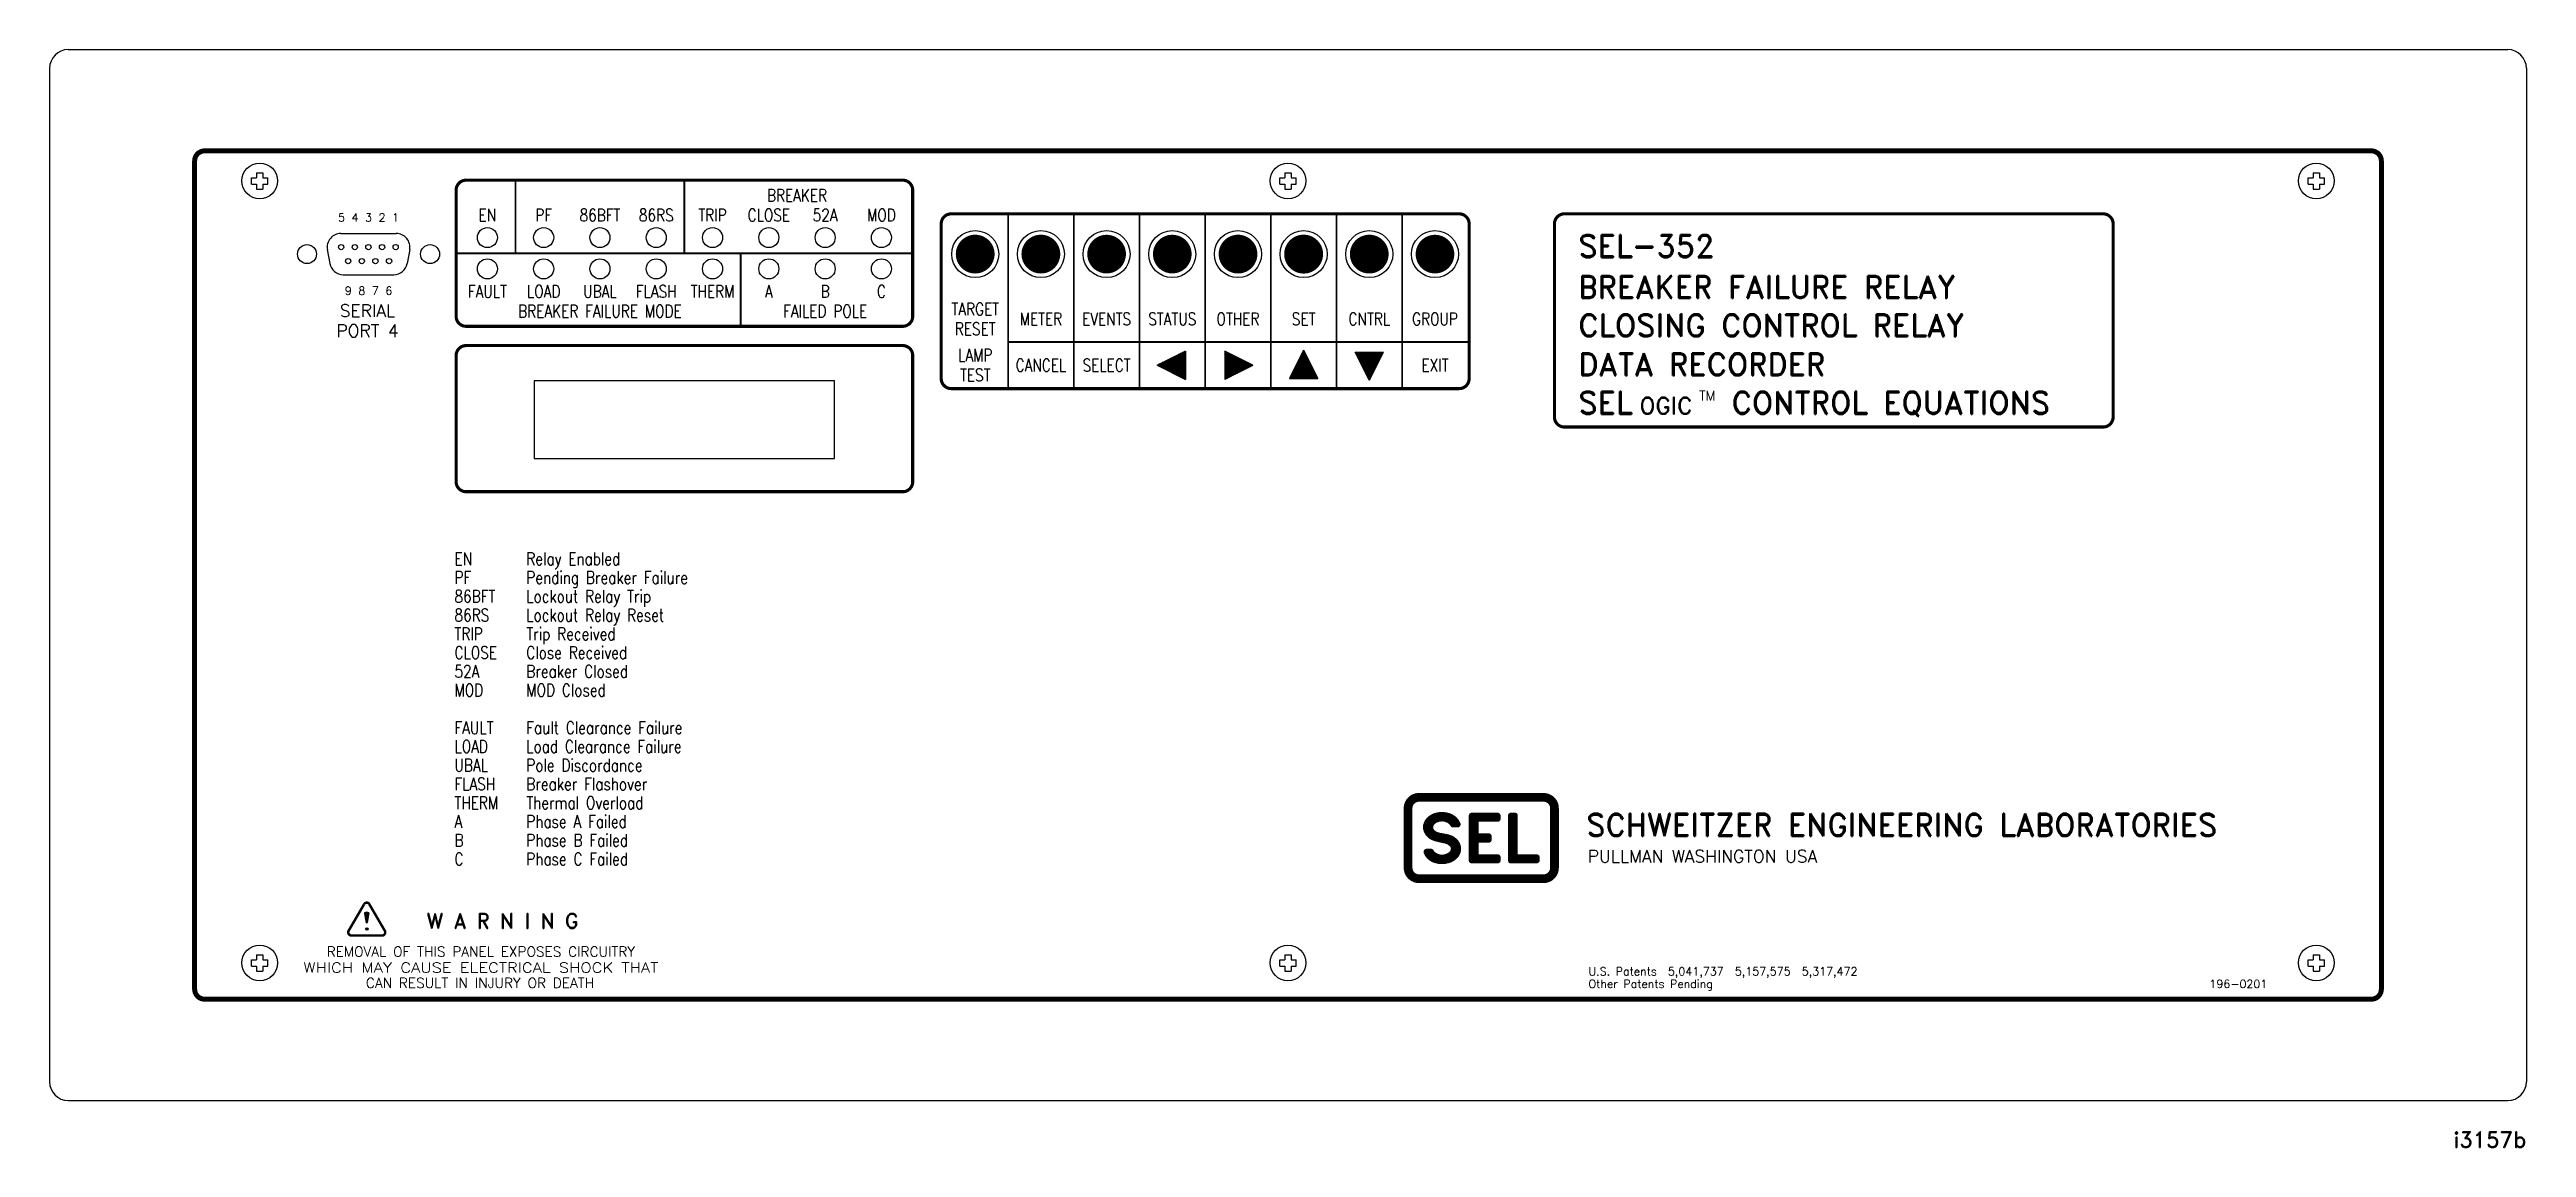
# Model space of a CAD drawing. Extents: x 1.9 to 21.6, y 4.1 to 12.9.
import ezdxf
from ezdxf.enums import TextEntityAlignment as Align

# ---------------------------------------------------------------- set-up
doc = ezdxf.new("R2010")
doc.units = 0
doc.header["$MEASUREMENT"] = 0
doc.layers.get('0').update_dxf_attribs({"linetype": 'CONTINUOUS'})
doc.layers.add('DWG', color=7, linetype='CONTINUOUS')
doc.styles.add('ROMAND', font='ROMAND', dxfattribs={"width": 0.875})
doc.styles.add('ROMANS', font='ROMANS')

msp = doc.modelspace()

# ---------------------------------------------------------------- texts
at = {"linetype": 'CONTINUOUS', "style": 'ROMAND', "width": 0.8}
for s, p in [('BREAKER', (7.825, 11.702)), ('EN', (5.35, 11.544)), ('PF', (5.8, 11.544)), ('86BFT', (6.25, 11.544)), ('86RS', (6.7, 11.544)), ('TRIP', (7.15, 11.544)), ('CLOSE', (7.6, 11.544)), ('52A', (8.05, 11.544)), ('MOD', (8.5, 11.544)), ('FAULT', (5.35, 10.934)), ('LOAD', (5.8, 10.934)), ('UBAL', (6.25, 10.934)), ('FLASH', (6.7, 10.934)), ('THERM', (7.15, 10.934)), ('A', (7.6, 10.934)), ('B', (8.05, 10.934)), ('C', (8.5, 10.934)), ('BREAKER FAILURE MODE', (6.25, 10.776)), ('FAILED POLE', (8.05, 10.776)), ('STATUS', (10.825, 10.714)), ('OTHER', (11.35, 10.714)), ('SET', (11.875, 10.714)), ('CNTRL', (12.4, 10.714)), ('GROUP', (12.925, 10.714)), ('EXIT', (12.925, 10.344))]:
    msp.add_text(s, height=0.1, dxfattribs=at).set_placement(p, align=Align.CENTER)
at = {"linetype": 'CONTINUOUS'}
for s, height, style, p in [('5', 0.065, 'ROMANS', (4.184, 11.542)), ('4', 0.065, 'ROMANS', (4.292, 11.542)), ('3', 0.065, 'ROMANS', (4.4, 11.542)), ('2', 0.065, 'ROMANS', (4.508, 11.542)), ('1', 0.065, 'ROMANS', (4.616, 11.542)), ('9', 0.065, 'ROMANS', (4.238, 10.957)), ('8', 0.065, 'ROMANS', (4.346, 10.957)), ('7', 0.065, 'ROMANS', (4.454, 10.957)), ('6', 0.065, 'ROMANS', (4.562, 10.957)), ('PORT 4', 0.1, 'ROMAND', (4.392, 10.619)), ('SERIAL', 0.1, 'ROMAND', (4.391, 10.78)), ('REMOVAL OF THIS PANEL EXPOSES CIRCUITRY', 0.08, 'ROMAND', (5.298, 5.667)), ('CAN RESULT IN INJURY OR DEATH', 0.08, 'ROMAND', (5.291, 5.417))]:
    msp.add_text(s, height=height, dxfattribs=dict(at, style=style)).set_placement(p, align=Align.CENTER)
for s, height, style, p in [('SEL-352', 0.18, 'ROMAND', (14.071, 11.256)), ('BREAKER FAILURE RELAY', 0.18, 'ROMAND', (14.071, 10.929)), ('CLOSING CONTROL RELAY', 0.18, 'ROMAND', (14.071, 10.623)), ('DATA RECORDER', 0.18, 'ROMAND', (14.071, 10.311)), ('SEL', 0.18, 'ROMAND', (14.071, 10.004)), ('OGIC', 0.135, 'ROMAND', (14.56, 10.003)), ('TM', 0.075, 'ROMAND', (15.037, 10.113)), ('CONTROL EQUATIONS', 0.18, 'ROMAND', (15.297, 10.004)), ('SCHWEITZER ENGINEERING LABORATORIES', 0.18, 'ROMAND', (14.134, 6.63)), ('PULLMAN WASHINGTON USA', 0.1, 'ROMAND', (14.146, 6.419)), ('W A R N I N G', 0.12, 'ROMAND', (4.865, 5.893)), ('196-0201', 0.065, 'ROMANS', (19.116, 5.417))]:
    msp.add_text(s, height=height, dxfattribs=dict(at, style=style)).set_placement(p)
at = {"style": 'ROMAND', "width": 0.8}
for s, p in [('TARGET', (9.25, 10.793)), ('RESET', (9.25, 10.635)), ('METER', (9.775, 10.714)), ('EVENTS', (10.3, 10.714)), ('LAMP', (9.25, 10.424)), ('TEST', (9.25, 10.266)), ('CANCEL', (9.775, 10.344)), ('SELECT', (10.3, 10.344))]:
    msp.add_text(s, height=0.1, dxfattribs=at).set_placement(p, align=Align.CENTER)
at = {"linetype": 'CONTINUOUS', "style": 'ROMAND', "width": 0.8}
for s, p in [('EN', (5.087, 8.797)), ('PF', (5.087, 8.647)), ('Relay Enabled', (5.661, 8.797)), ('Pending Breaker Failure', (5.661, 8.647)), ('86BFT', (5.087, 8.497)), ('Lockout Relay Trip', (5.661, 8.497)), ('86RS', (5.087, 8.347)), ('Lockout Relay Reset', (5.661, 8.347)), ('TRIP', (5.087, 8.197)), ('CLOSE', (5.087, 8.047)), ('Trip Received', (5.661, 8.197)), ('Close Received', (5.661, 8.047)), ('52A', (5.087, 7.897)), ('Breaker Closed', (5.661, 7.897)), ('MOD', (5.087, 7.747)), ('MOD Closed', (5.661, 7.747)), ('FAULT', (5.087, 7.447)), ('Fault Clearance Failure', (5.661, 7.447)), ('LOAD', (5.087, 7.297)), ('Load Clearance Failure', (5.661, 7.297)), ('UBAL', (5.087, 7.147)), ('Pole Discordance', (5.661, 7.147)), ('THERM', (5.087, 6.847)), ('FLASH', (5.087, 6.997)), ('Thermal Overload', (5.661, 6.847)), ('Breaker Flashover', (5.661, 6.997)), ('A', (5.087, 6.697)), ('Phase A Failed', (5.661, 6.697)), ('B', (5.087, 6.547)), ('Phase B Failed', (5.661, 6.547)), ('C', (5.087, 6.397)), ('Phase C Failed', (5.661, 6.397))]:
    msp.add_text(s, height=0.1, dxfattribs=at).set_placement(p)
at = {"linetype": 'CONTINUOUS', "style": 'ROMAND', "width": 1.020714}
msp.add_text('WHICH MAY CAUSE ELECTRICAL SHOCK THAT', height=0.08, rotation=360, dxfattribs=at).set_placement((3.879, 5.539), (6.717, 5.539), align=Align.FIT)
at = {"style": 'ROMANS'}
for s, p in [('U.S. Patents  5,041,737  5,157,575  5,317,472', (14.152, 5.517)), ('Other Patents Pending', (14.152, 5.417))]:
    msp.add_text(s, height=0.065, dxfattribs=at).set_placement(p)
at = {"layer": 'DWG', "style": 'ROMAND'}
msp.add_text('i3157b', height=0.125, dxfattribs=at).set_placement((21.65, 4.142), align=Align.RIGHT)

# ---------------------------------------------------------------- linework, layer by layer
for p, q in [((2, 12.917), (21.5, 12.917)), ((1.85, 12.767), (1.85, 4.667)), ((21.65, 12.767), (21.65, 4.667)), ((2, 4.517), (21.5, 4.517))]:
    msp.add_line(p, q)
at = {"linetype": 'CONTINUOUS'}
for p, q in [((3.465, 11.892), (3.505, 11.892)), ((3.465, 11.842), (3.465, 11.892)), ((3.505, 11.932), (3.555, 11.932)), ((3.505, 11.932), (3.505, 11.892)), ((3.555, 11.932), (3.555, 11.892)), ((3.555, 11.892), (3.595, 11.892)), ((3.595, 11.842), (3.595, 11.892)), ((11.685, 11.892), (11.725, 11.892)), ((11.685, 11.842), (11.685, 11.892)), ((11.725, 11.932), (11.775, 11.932)), ((11.725, 11.932), (11.725, 11.892)), ((11.775, 11.932), (11.775, 11.892)), ((11.775, 11.892), (11.815, 11.892)), ((11.815, 11.842), (11.815, 11.892)), ((19.905, 11.892), (19.945, 11.892)), ((19.905, 11.842), (19.905, 11.892)), ((19.945, 11.932), (19.995, 11.932)), ((19.945, 11.932), (19.945, 11.892)), ((19.995, 11.932), (19.995, 11.892)), ((19.995, 11.892), (20.035, 11.892)), ((20.035, 11.842), (20.035, 11.892)), ((3.465, 11.842), (3.505, 11.842)), ((3.505, 11.842), (3.505, 11.802)), ((3.505, 11.802), (3.555, 11.802)), ((3.555, 11.842), (3.595, 11.842)), ((3.555, 11.842), (3.555, 11.802)), ((11.685, 11.842), (11.725, 11.842)), ((11.725, 11.842), (11.725, 11.802)), ((11.725, 11.802), (11.775, 11.802)), ((11.775, 11.842), (11.815, 11.842)), ((11.775, 11.842), (11.775, 11.802)), ((19.905, 11.842), (19.945, 11.842)), ((19.945, 11.842), (19.945, 11.802)), ((19.945, 11.802), (19.995, 11.802)), ((19.995, 11.842), (20.035, 11.842)), ((19.995, 11.842), (19.995, 11.802)), ((10.705, 10.394), (10.93, 10.506)), ((10.771, 10.361), (10.905, 10.494)), ((10.772, 10.36), (10.908, 10.496)), ((10.772, 10.36), (10.906, 10.495)), ((10.773, 10.36), (10.91, 10.497)), ((10.774, 10.359), (10.912, 10.498)), ((10.774, 10.359), (10.914, 10.498)), ((10.775, 10.359), (10.917, 10.5)), ((10.775, 10.359), (10.915, 10.499)), ((10.776, 10.358), (10.919, 10.501)), ((10.777, 10.358), (10.922, 10.503)), ((10.777, 10.358), (10.921, 10.502)), ((10.778, 10.357), (10.926, 10.505)), ((10.778, 10.357), (10.924, 10.504)), ((10.779, 10.357), (10.928, 10.505)), ((10.78, 10.356), (10.929, 10.506)), ((10.78, 10.356), (10.93, 10.506)), ((10.781, 10.356), (10.93, 10.505)), ((10.781, 10.356), (10.93, 10.504)), ((10.782, 10.355), (10.93, 10.503)), ((10.782, 10.355), (10.93, 10.502)), ((10.783, 10.355), (10.93, 10.501)), ((10.784, 10.354), (10.93, 10.5)), ((10.784, 10.354), (10.93, 10.499)), ((10.785, 10.354), (10.93, 10.499)), ((10.785, 10.354), (10.93, 10.498)), ((10.786, 10.353), (10.93, 10.497)), ((10.787, 10.353), (10.93, 10.496)), ((10.787, 10.353), (10.93, 10.495)), ((10.788, 10.352), (10.93, 10.494)), ((10.93, 10.506), (10.93, 10.281)), ((11.245, 10.506), (11.245, 10.281)), ((11.47, 10.394), (11.245, 10.506)), ((11.245, 10.506), (11.246, 10.506)), ((11.245, 10.505), (11.246, 10.506)), ((11.245, 10.504), (11.247, 10.506)), ((11.245, 10.503), (11.248, 10.505)), ((11.245, 10.502), (11.248, 10.505)), ((11.245, 10.501), (11.249, 10.505)), ((11.245, 10.501), (11.249, 10.504)), ((11.245, 10.5), (11.25, 10.504)), ((11.245, 10.499), (11.25, 10.504)), ((11.245, 10.498), (11.251, 10.504)), ((11.245, 10.497), (11.252, 10.503)), ((11.245, 10.496), (11.252, 10.503)), ((11.245, 10.495), (11.253, 10.503)), ((11.245, 10.494), (11.253, 10.502)), ((11.245, 10.494), (11.254, 10.502)), ((11.245, 10.493), (11.255, 10.502)), ((11.245, 10.492), (11.255, 10.502)), ((11.245, 10.491), (11.256, 10.501)), ((11.245, 10.49), (11.256, 10.501)), ((11.245, 10.489), (11.257, 10.501)), ((11.245, 10.488), (11.258, 10.5)), ((11.245, 10.487), (11.258, 10.5)), ((11.245, 10.486), (11.259, 10.5)), ((11.245, 10.486), (11.259, 10.499)), ((11.245, 10.485), (11.26, 10.499)), ((11.245, 10.484), (11.261, 10.499)), ((11.245, 10.483), (11.261, 10.499)), ((11.245, 10.482), (11.262, 10.498)), ((11.245, 10.481), (11.262, 10.498)), ((11.245, 10.48), (11.263, 10.498)), ((11.245, 10.479), (11.263, 10.497)), ((11.245, 10.478), (11.264, 10.497)), ((11.245, 10.478), (11.265, 10.497)), ((11.245, 10.477), (11.265, 10.497)), ((11.245, 10.476), (11.266, 10.496)), ((11.245, 10.475), (11.266, 10.496)), ((11.245, 10.474), (11.267, 10.496)), ((11.245, 10.473), (11.268, 10.495)), ((11.245, 10.472), (11.268, 10.495)), ((11.245, 10.471), (11.269, 10.495)), ((11.245, 10.471), (11.269, 10.494)), ((11.245, 10.47), (11.27, 10.494)), ((11.875, 10.514), (11.763, 10.289)), ((11.845, 10.454), (11.885, 10.494)), ((11.846, 10.457), (11.885, 10.495)), ((11.846, 10.456), (11.885, 10.495)), ((11.847, 10.459), (11.884, 10.496)), ((11.848, 10.461), (11.884, 10.497)), ((11.849, 10.463), (11.884, 10.497)), ((11.85, 10.464), (11.883, 10.498)), ((11.851, 10.466), (11.883, 10.498)), ((11.852, 10.468), (11.883, 10.499)), ((11.853, 10.47), (11.882, 10.499)), ((11.854, 10.473), (11.882, 10.501)), ((11.854, 10.471), (11.882, 10.5)), ((11.855, 10.475), (11.882, 10.501)), ((11.856, 10.477), (11.881, 10.502)), ((11.857, 10.479), (11.881, 10.502)), ((11.858, 10.48), (11.881, 10.503)), ((11.859, 10.482), (11.88, 10.504)), ((11.86, 10.484), (11.88, 10.504)), ((11.861, 10.486), (11.88, 10.505)), ((11.862, 10.489), (11.879, 10.506)), ((11.862, 10.487), (11.879, 10.505)), ((11.863, 10.491), (11.879, 10.507)), ((11.864, 10.493), (11.879, 10.507)), ((11.865, 10.494), (11.878, 10.508)), ((11.866, 10.496), (11.878, 10.508)), ((11.867, 10.498), (11.878, 10.509)), ((11.868, 10.5), (11.877, 10.509)), ((11.869, 10.503), (11.877, 10.511)), ((11.869, 10.501), (11.877, 10.51)), ((11.87, 10.505), (11.877, 10.511)), ((11.871, 10.507), (11.876, 10.512)), ((11.872, 10.509), (11.876, 10.512)), ((11.873, 10.51), (11.876, 10.513)), ((11.874, 10.512), (11.875, 10.514)), ((11.875, 10.514), (11.988, 10.289)), ((11.875, 10.514), (11.875, 10.514)), ((12.4, 10.274), (12.288, 10.499)), ((12.288, 10.499), (12.513, 10.499)), ((12.288, 10.498), (12.288, 10.499)), ((12.288, 10.498), (12.289, 10.499)), ((12.288, 10.497), (12.29, 10.499)), ((12.289, 10.495), (12.293, 10.499)), ((12.289, 10.495), (12.293, 10.499)), ((12.289, 10.496), (12.291, 10.499)), ((12.289, 10.496), (12.292, 10.499)), ((12.29, 10.494), (12.294, 10.499)), ((12.29, 10.493), (12.295, 10.499)), ((12.29, 10.493), (12.296, 10.499)), ((12.291, 10.492), (12.297, 10.499)), ((12.291, 10.492), (12.298, 10.499)), ((12.291, 10.491), (12.299, 10.499)), ((12.292, 10.49), (12.3, 10.499)), ((12.292, 10.49), (12.3, 10.499)), ((12.292, 10.489), (12.301, 10.499)), ((12.292, 10.489), (12.302, 10.499)), ((12.293, 10.488), (12.303, 10.499)), ((12.293, 10.488), (12.304, 10.499)), ((12.293, 10.487), (12.305, 10.499)), ((12.294, 10.486), (12.306, 10.499)), ((12.294, 10.486), (12.307, 10.499)), ((12.294, 10.485), (12.308, 10.499)), ((12.294, 10.485), (12.308, 10.499)), ((12.295, 10.484), (12.309, 10.499)), ((12.295, 10.483), (12.31, 10.499)), ((12.295, 10.483), (12.311, 10.499)), ((12.296, 10.482), (12.312, 10.499)), ((12.296, 10.482), (12.313, 10.499)), ((12.296, 10.481), (12.314, 10.499)), ((12.297, 10.48), (12.315, 10.499)), ((12.297, 10.48), (12.316, 10.499)), ((12.297, 10.479), (12.316, 10.499)), ((12.297, 10.479), (12.317, 10.499)), ((12.298, 10.478), (12.318, 10.499)), ((12.298, 10.477), (12.319, 10.499)), ((12.298, 10.477), (12.32, 10.499)), ((12.299, 10.476), (12.321, 10.499)), ((12.299, 10.476), (12.322, 10.499)), ((12.299, 10.475), (12.323, 10.499)), ((12.299, 10.475), (12.323, 10.499)), ((12.3, 10.474), (12.324, 10.499)), ((12.3, 10.473), (12.325, 10.499)), ((12.3, 10.473), (12.326, 10.499)), ((12.301, 10.472), (12.327, 10.499)), ((12.301, 10.472), (12.328, 10.499)), ((12.301, 10.471), (12.329, 10.499)), ((12.302, 10.47), (12.33, 10.499)), ((12.302, 10.47), (12.331, 10.499)), ((12.302, 10.469), (12.331, 10.499)), ((12.302, 10.469), (12.332, 10.499)), ((12.303, 10.468), (12.333, 10.499)), ((12.303, 10.467), (12.334, 10.499)), ((12.303, 10.467), (12.335, 10.499)), ((12.304, 10.466), (12.336, 10.499)), ((12.304, 10.466), (12.337, 10.499)), ((12.304, 10.465), (12.338, 10.499)), ((12.304, 10.465), (12.338, 10.499)), ((12.305, 10.464), (12.339, 10.499)), ((12.305, 10.463), (12.34, 10.499)), ((12.305, 10.463), (12.341, 10.499)), ((12.306, 10.462), (12.342, 10.499)), ((12.306, 10.462), (12.343, 10.499)), ((12.306, 10.461), (12.344, 10.499)), ((12.307, 10.46), (12.345, 10.499)), ((12.307, 10.46), (12.346, 10.499)), ((12.307, 10.459), (12.346, 10.499)), ((12.307, 10.459), (12.347, 10.499)), ((12.308, 10.458), (12.348, 10.499)), ((12.308, 10.457), (12.349, 10.499)), ((12.308, 10.457), (12.35, 10.499)), ((12.309, 10.456), (12.351, 10.499)), ((12.309, 10.456), (12.352, 10.499)), ((12.309, 10.455), (12.353, 10.499)), ((12.31, 10.455), (12.354, 10.499)), ((12.31, 10.454), (12.354, 10.499)), ((12.31, 10.453), (12.355, 10.499)), ((12.31, 10.453), (12.356, 10.499)), ((12.311, 10.452), (12.357, 10.499)), ((12.311, 10.452), (12.358, 10.499)), ((12.311, 10.451), (12.359, 10.499)), ((12.312, 10.45), (12.36, 10.499)), ((12.312, 10.45), (12.361, 10.499)), ((12.312, 10.449), (12.361, 10.499)), ((12.312, 10.449), (12.362, 10.499)), ((12.313, 10.448), (12.363, 10.499)), ((12.313, 10.447), (12.364, 10.499)), ((12.313, 10.447), (12.365, 10.499)), ((12.314, 10.446), (12.366, 10.499)), ((12.314, 10.446), (12.367, 10.499)), ((12.314, 10.445), (12.368, 10.499)), ((12.315, 10.445), (12.369, 10.499)), ((12.315, 10.444), (12.369, 10.499)), ((12.315, 10.443), (12.37, 10.499)), ((12.315, 10.443), (12.371, 10.499)), ((12.316, 10.442), (12.372, 10.499)), ((12.316, 10.442), (12.373, 10.499)), ((12.316, 10.441), (12.374, 10.499)), ((12.317, 10.44), (12.375, 10.499)), ((12.317, 10.44), (12.376, 10.499)), ((12.317, 10.439), (12.376, 10.499)), ((12.317, 10.439), (12.377, 10.499)), ((12.318, 10.438), (12.378, 10.499)), ((12.318, 10.437), (12.379, 10.499)), ((12.318, 10.437), (12.38, 10.499)), ((12.319, 10.436), (12.381, 10.499)), ((12.319, 10.436), (12.382, 10.499)), ((12.319, 10.435), (12.383, 10.499)), ((12.32, 10.434), (12.384, 10.499)), ((12.32, 10.434), (12.384, 10.499)), ((12.32, 10.433), (12.385, 10.499)), ((12.32, 10.433), (12.386, 10.499)), ((12.321, 10.432), (12.387, 10.499)), ((12.321, 10.432), (12.388, 10.499)), ((12.321, 10.431), (12.389, 10.499)), ((12.322, 10.43), (12.39, 10.499)), ((12.322, 10.43), (12.391, 10.499)), ((12.322, 10.429), (12.392, 10.499)), ((12.322, 10.429), (12.392, 10.499)), ((12.323, 10.428), (12.393, 10.499)), ((12.323, 10.427), (12.394, 10.499)), ((12.323, 10.427), (12.395, 10.499)), ((12.324, 10.426), (12.396, 10.499)), ((12.324, 10.426), (12.397, 10.499)), ((12.324, 10.425), (12.398, 10.499)), ((12.325, 10.424), (12.399, 10.499)), ((12.325, 10.424), (12.399, 10.499)), ((12.325, 10.423), (12.4, 10.499)), ((12.325, 10.423), (12.401, 10.499)), ((12.326, 10.422), (12.402, 10.499)), ((12.326, 10.422), (12.403, 10.499)), ((12.326, 10.421), (12.404, 10.499)), ((12.327, 10.42), (12.405, 10.499)), ((12.327, 10.42), (12.406, 10.499)), ((12.327, 10.419), (12.407, 10.499)), ((12.327, 10.419), (12.407, 10.499)), ((12.328, 10.418), (12.408, 10.499)), ((12.328, 10.417), (12.409, 10.499)), ((12.328, 10.417), (12.41, 10.499)), ((12.329, 10.416), (12.411, 10.499)), ((12.329, 10.416), (12.412, 10.499)), ((12.329, 10.415), (12.413, 10.499)), ((12.33, 10.414), (12.414, 10.499)), ((12.33, 10.414), (12.415, 10.499)), ((12.33, 10.413), (12.415, 10.499)), ((12.33, 10.413), (12.416, 10.499)), ((12.331, 10.412), (12.417, 10.499)), ((12.331, 10.412), (12.418, 10.499)), ((12.331, 10.411), (12.419, 10.499)), ((12.332, 10.41), (12.42, 10.499)), ((12.332, 10.41), (12.421, 10.499)), ((12.332, 10.409), (12.422, 10.499)), ((12.332, 10.409), (12.422, 10.499)), ((12.333, 10.408), (12.423, 10.499)), ((12.333, 10.407), (12.424, 10.499)), ((12.333, 10.407), (12.425, 10.499)), ((12.334, 10.406), (12.426, 10.499)), ((12.334, 10.406), (12.427, 10.499)), ((12.334, 10.405), (12.428, 10.499)), ((12.335, 10.404), (12.429, 10.499)), ((12.335, 10.404), (12.43, 10.499)), ((12.335, 10.403), (12.43, 10.499)), ((12.335, 10.403), (12.431, 10.499)), ((12.336, 10.402), (12.432, 10.499)), ((12.336, 10.401), (12.433, 10.499)), ((12.336, 10.401), (12.434, 10.499)), ((12.337, 10.4), (12.435, 10.499)), ((12.337, 10.4), (12.436, 10.499)), ((12.337, 10.399), (12.437, 10.499)), ((12.337, 10.399), (12.437, 10.499)), ((12.338, 10.398), (12.438, 10.499)), ((12.338, 10.397), (12.439, 10.499)), ((12.338, 10.397), (12.44, 10.499)), ((12.339, 10.396), (12.441, 10.499)), ((12.339, 10.396), (12.442, 10.499)), ((12.339, 10.395), (12.443, 10.499)), ((12.34, 10.394), (12.444, 10.499)), ((12.34, 10.394), (12.445, 10.499)), ((12.34, 10.393), (12.445, 10.499)), ((12.34, 10.393), (12.446, 10.499)), ((12.341, 10.392), (12.447, 10.499)), ((12.341, 10.391), (12.448, 10.499)), ((12.341, 10.391), (12.449, 10.499)), ((12.342, 10.39), (12.45, 10.499)), ((12.342, 10.39), (12.451, 10.499)), ((12.342, 10.389), (12.452, 10.499)), ((12.343, 10.389), (12.453, 10.499)), ((12.343, 10.388), (12.453, 10.499)), ((12.343, 10.387), (12.454, 10.499)), ((12.343, 10.387), (12.455, 10.499)), ((12.344, 10.386), (12.456, 10.499)), ((12.344, 10.386), (12.457, 10.499)), ((12.344, 10.385), (12.458, 10.499)), ((12.345, 10.384), (12.459, 10.499)), ((12.345, 10.384), (12.46, 10.499)), ((12.345, 10.383), (12.46, 10.499)), ((12.345, 10.383), (12.461, 10.499)), ((12.346, 10.382), (12.462, 10.499)), ((12.346, 10.381), (12.463, 10.499)), ((12.346, 10.381), (12.464, 10.499)), ((12.347, 10.38), (12.465, 10.499)), ((12.347, 10.38), (12.466, 10.499)), ((12.347, 10.379), (12.467, 10.499)), ((12.348, 10.379), (12.468, 10.499)), ((12.348, 10.378), (12.468, 10.499)), ((12.348, 10.377), (12.469, 10.499)), ((12.348, 10.377), (12.47, 10.499)), ((12.349, 10.376), (12.471, 10.499)), ((12.349, 10.376), (12.472, 10.499)), ((12.349, 10.375), (12.473, 10.499)), ((12.35, 10.374), (12.474, 10.499)), ((12.35, 10.374), (12.475, 10.499)), ((12.35, 10.373), (12.475, 10.499)), ((12.35, 10.373), (12.476, 10.499)), ((12.351, 10.372), (12.477, 10.499)), ((12.351, 10.371), (12.478, 10.499)), ((12.351, 10.371), (12.479, 10.499)), ((12.352, 10.37), (12.48, 10.499)), ((12.352, 10.37), (12.481, 10.499)), ((12.352, 10.369), (12.482, 10.499)), ((12.353, 10.368), (12.483, 10.499)), ((12.353, 10.368), (12.483, 10.499)), ((12.353, 10.367), (12.484, 10.499)), ((12.353, 10.367), (12.485, 10.499)), ((12.354, 10.366), (12.486, 10.499)), ((12.354, 10.366), (12.487, 10.499)), ((12.354, 10.365), (12.488, 10.499)), ((12.355, 10.364), (12.489, 10.499)), ((12.355, 10.364), (12.49, 10.499)), ((12.355, 10.363), (12.491, 10.499)), ((12.355, 10.363), (12.491, 10.499)), ((12.356, 10.362), (12.492, 10.499)), ((12.356, 10.361), (12.493, 10.499)), ((12.356, 10.361), (12.494, 10.499)), ((12.357, 10.36), (12.495, 10.499)), ((12.357, 10.36), (12.496, 10.499)), ((12.357, 10.359), (12.497, 10.499)), ((12.358, 10.358), (12.498, 10.499)), ((12.358, 10.358), (12.498, 10.499)), ((12.358, 10.357), (12.499, 10.499)), ((12.358, 10.357), (12.5, 10.499)), ((12.359, 10.356), (12.501, 10.499)), ((12.359, 10.356), (12.502, 10.499)), ((12.359, 10.355), (12.503, 10.499)), ((12.36, 10.354), (12.504, 10.499)), ((12.36, 10.354), (12.505, 10.499)), ((12.36, 10.353), (12.506, 10.499)), ((12.36, 10.353), (12.506, 10.499)), ((12.361, 10.352), (12.507, 10.499)), ((12.361, 10.351), (12.508, 10.499)), ((12.361, 10.351), (12.509, 10.499)), ((12.362, 10.35), (12.51, 10.499)), ((12.362, 10.35), (12.511, 10.499)), ((12.362, 10.349), (12.512, 10.499)), ((12.363, 10.348), (12.512, 10.498)), ((12.363, 10.348), (12.512, 10.497)), ((12.363, 10.347), (12.511, 10.495)), ((12.4, 10.274), (12.513, 10.499)), ((10.705, 10.394), (10.707, 10.395)), ((10.705, 10.394), (10.93, 10.281)), ((10.705, 10.394), (10.705, 10.394)), ((10.706, 10.393), (10.71, 10.397)), ((10.706, 10.393), (10.709, 10.396)), ((10.707, 10.393), (10.712, 10.398)), ((10.708, 10.392), (10.714, 10.399)), ((10.708, 10.392), (10.716, 10.399)), ((10.709, 10.392), (10.719, 10.401)), ((10.709, 10.392), (10.717, 10.4)), ((10.71, 10.391), (10.721, 10.402)), ((10.711, 10.391), (10.724, 10.404)), ((10.711, 10.391), (10.723, 10.403)), ((10.712, 10.39), (10.728, 10.406)), ((10.712, 10.39), (10.726, 10.405)), ((10.713, 10.39), (10.73, 10.406)), ((10.714, 10.389), (10.733, 10.408)), ((10.714, 10.389), (10.731, 10.407)), ((10.715, 10.389), (10.737, 10.41)), ((10.715, 10.389), (10.735, 10.409)), ((10.716, 10.388), (10.739, 10.411)), ((10.717, 10.388), (10.742, 10.413)), ((10.717, 10.388), (10.74, 10.412)), ((10.718, 10.387), (10.744, 10.414)), ((10.718, 10.387), (10.746, 10.414)), ((10.719, 10.387), (10.749, 10.416)), ((10.719, 10.387), (10.747, 10.415)), ((10.72, 10.386), (10.751, 10.417)), ((10.721, 10.386), (10.754, 10.419)), ((10.721, 10.386), (10.753, 10.418)), ((10.722, 10.385), (10.758, 10.421)), ((10.722, 10.385), (10.756, 10.42)), ((10.723, 10.385), (10.76, 10.422)), ((10.724, 10.384), (10.763, 10.423)), ((10.724, 10.384), (10.762, 10.422)), ((10.725, 10.384), (10.767, 10.425)), ((10.725, 10.384), (10.765, 10.424)), ((10.726, 10.383), (10.769, 10.426)), ((10.727, 10.383), (10.772, 10.428)), ((10.727, 10.383), (10.77, 10.427)), ((10.728, 10.382), (10.774, 10.429)), ((10.728, 10.382), (10.776, 10.429)), ((10.729, 10.381), (10.779, 10.431)), ((10.729, 10.382), (10.777, 10.43)), ((10.73, 10.381), (10.781, 10.432)), ((10.731, 10.381), (10.785, 10.434)), ((10.731, 10.381), (10.783, 10.433)), ((10.732, 10.38), (10.788, 10.436)), ((10.732, 10.38), (10.786, 10.435)), ((10.733, 10.38), (10.79, 10.437)), ((10.734, 10.379), (10.793, 10.438)), ((10.734, 10.379), (10.792, 10.437)), ((10.735, 10.379), (10.797, 10.44)), ((10.735, 10.379), (10.795, 10.439)), ((10.736, 10.378), (10.799, 10.441)), ((10.737, 10.378), (10.802, 10.443)), ((10.737, 10.378), (10.8, 10.442)), ((10.738, 10.377), (10.806, 10.445)), ((10.738, 10.377), (10.804, 10.444)), ((10.739, 10.376), (10.809, 10.446)), ((10.739, 10.377), (10.807, 10.445)), ((10.74, 10.376), (10.811, 10.447)), ((10.741, 10.376), (10.815, 10.449)), ((10.741, 10.376), (10.813, 10.448)), ((10.742, 10.375), (10.818, 10.451)), ((10.742, 10.375), (10.816, 10.45)), ((10.743, 10.375), (10.82, 10.452)), ((10.744, 10.374), (10.823, 10.453)), ((10.744, 10.374), (10.822, 10.452)), ((10.745, 10.374), (10.827, 10.455)), ((10.745, 10.374), (10.825, 10.454)), ((10.746, 10.373), (10.829, 10.456)), ((10.747, 10.373), (10.832, 10.458)), ((10.747, 10.373), (10.83, 10.457)), ((10.748, 10.372), (10.836, 10.46)), ((10.748, 10.372), (10.834, 10.459)), ((10.749, 10.371), (10.839, 10.461)), ((10.749, 10.372), (10.838, 10.46)), ((10.75, 10.371), (10.841, 10.462)), ((10.751, 10.371), (10.845, 10.464)), ((10.751, 10.371), (10.843, 10.463)), ((10.752, 10.37), (10.848, 10.466)), ((10.752, 10.37), (10.846, 10.465)), ((10.753, 10.37), (10.85, 10.467)), ((10.754, 10.369), (10.853, 10.468)), ((10.754, 10.369), (10.852, 10.467)), ((10.755, 10.369), (10.857, 10.47)), ((10.755, 10.369), (10.855, 10.469)), ((10.756, 10.368), (10.859, 10.471)), ((10.757, 10.368), (10.862, 10.473)), ((10.757, 10.368), (10.861, 10.472)), ((10.758, 10.367), (10.866, 10.475)), ((10.758, 10.367), (10.864, 10.474)), ((10.759, 10.367), (10.868, 10.475)), ((10.76, 10.366), (10.871, 10.477)), ((10.76, 10.366), (10.869, 10.476)), ((10.761, 10.366), (10.875, 10.479)), ((10.761, 10.366), (10.873, 10.478)), ((10.762, 10.365), (10.878, 10.481)), ((10.762, 10.365), (10.876, 10.48)), ((10.763, 10.365), (10.88, 10.482)), ((10.764, 10.364), (10.882, 10.483)), ((10.764, 10.364), (10.884, 10.483)), ((10.765, 10.364), (10.887, 10.485)), ((10.765, 10.364), (10.885, 10.484)), ((10.766, 10.363), (10.889, 10.486)), ((10.767, 10.363), (10.892, 10.488)), ((10.767, 10.363), (10.891, 10.487)), ((10.768, 10.362), (10.896, 10.49)), ((10.768, 10.362), (10.894, 10.489)), ((10.769, 10.362), (10.898, 10.49)), ((10.77, 10.361), (10.901, 10.492)), ((10.77, 10.361), (10.899, 10.491)), ((10.771, 10.361), (10.903, 10.493)), ((10.788, 10.352), (10.93, 10.493)), ((10.789, 10.352), (10.93, 10.492)), ((10.79, 10.351), (10.93, 10.491)), ((10.79, 10.351), (10.93, 10.491)), ((10.791, 10.351), (10.93, 10.49)), ((10.791, 10.351), (10.93, 10.489)), ((10.792, 10.35), (10.93, 10.488)), ((10.793, 10.35), (10.93, 10.487)), ((10.793, 10.35), (10.93, 10.486)), ((10.794, 10.349), (10.93, 10.485)), ((10.794, 10.349), (10.93, 10.484)), ((10.795, 10.349), (10.93, 10.484)), ((10.795, 10.349), (10.93, 10.483)), ((10.796, 10.348), (10.93, 10.482)), ((10.797, 10.348), (10.93, 10.481)), ((10.797, 10.348), (10.93, 10.48)), ((10.798, 10.347), (10.93, 10.479)), ((10.798, 10.347), (10.93, 10.478)), ((10.799, 10.347), (10.93, 10.477)), ((10.8, 10.346), (10.93, 10.476)), ((10.8, 10.346), (10.93, 10.476)), ((10.801, 10.346), (10.93, 10.475)), ((10.801, 10.346), (10.93, 10.474)), ((10.802, 10.345), (10.93, 10.473)), ((10.803, 10.345), (10.93, 10.472)), ((10.803, 10.345), (10.93, 10.471)), ((10.804, 10.344), (10.93, 10.47)), ((10.804, 10.344), (10.93, 10.469)), ((10.805, 10.343), (10.93, 10.468)), ((10.805, 10.344), (10.93, 10.468)), ((10.806, 10.343), (10.93, 10.467)), ((10.807, 10.343), (10.93, 10.466)), ((10.807, 10.343), (10.93, 10.465)), ((10.808, 10.342), (10.93, 10.464)), ((10.808, 10.342), (10.93, 10.463)), ((10.809, 10.342), (10.93, 10.462)), ((10.81, 10.341), (10.93, 10.461)), ((10.81, 10.341), (10.93, 10.461)), ((10.811, 10.341), (10.93, 10.46)), ((10.811, 10.341), (10.93, 10.459)), ((10.812, 10.34), (10.93, 10.458)), ((10.813, 10.34), (10.93, 10.457)), ((10.813, 10.34), (10.93, 10.456)), ((10.814, 10.339), (10.93, 10.455)), ((10.814, 10.339), (10.93, 10.454)), ((10.815, 10.338), (10.93, 10.453)), ((10.815, 10.339), (10.93, 10.453)), ((10.816, 10.338), (10.93, 10.452)), ((10.817, 10.338), (10.93, 10.451)), ((10.817, 10.338), (10.93, 10.45)), ((10.818, 10.337), (10.93, 10.449)), ((10.818, 10.337), (10.93, 10.448)), ((10.819, 10.337), (10.93, 10.447)), ((10.82, 10.336), (10.93, 10.446)), ((10.82, 10.336), (10.93, 10.446)), ((10.821, 10.336), (10.93, 10.445)), ((10.821, 10.336), (10.93, 10.444)), ((10.822, 10.335), (10.93, 10.443)), ((10.823, 10.335), (10.93, 10.442)), ((10.823, 10.335), (10.93, 10.441)), ((10.824, 10.334), (10.93, 10.44)), ((10.824, 10.334), (10.93, 10.439)), ((10.825, 10.334), (10.93, 10.438)), ((10.826, 10.333), (10.93, 10.438)), ((10.826, 10.333), (10.93, 10.437)), ((10.827, 10.333), (10.93, 10.436)), ((10.827, 10.333), (10.93, 10.435)), ((10.828, 10.332), (10.93, 10.434)), ((10.828, 10.332), (10.93, 10.433)), ((10.829, 10.332), (10.93, 10.432)), ((10.83, 10.331), (10.93, 10.431)), ((10.83, 10.331), (10.93, 10.43)), ((10.831, 10.331), (10.93, 10.43)), ((10.831, 10.331), (10.93, 10.429)), ((10.832, 10.33), (10.93, 10.428)), ((10.833, 10.33), (10.93, 10.427)), ((10.833, 10.33), (10.93, 10.426)), ((10.834, 10.329), (10.93, 10.425)), ((10.834, 10.329), (10.93, 10.424)), ((10.835, 10.329), (10.93, 10.423)), ((10.836, 10.328), (10.93, 10.423)), ((10.836, 10.328), (10.93, 10.422)), ((10.837, 10.328), (10.93, 10.421)), ((10.837, 10.328), (10.93, 10.42)), ((10.838, 10.327), (10.93, 10.419)), ((10.838, 10.327), (10.93, 10.418)), ((10.839, 10.327), (10.93, 10.417)), ((10.84, 10.326), (10.93, 10.416)), ((10.84, 10.326), (10.93, 10.415)), ((10.841, 10.326), (10.93, 10.415)), ((10.841, 10.326), (10.93, 10.414)), ((10.842, 10.325), (10.93, 10.413)), ((10.843, 10.325), (10.93, 10.412)), ((10.843, 10.325), (10.93, 10.411)), ((10.844, 10.324), (10.93, 10.41)), ((10.844, 10.324), (10.93, 10.409)), ((10.845, 10.324), (10.93, 10.408)), ((10.846, 10.323), (10.93, 10.408)), ((10.846, 10.323), (10.93, 10.407)), ((10.847, 10.323), (10.93, 10.406)), ((10.847, 10.323), (10.93, 10.405)), ((10.848, 10.322), (10.93, 10.404)), ((10.848, 10.322), (10.93, 10.403)), ((10.849, 10.322), (10.93, 10.402)), ((10.85, 10.321), (10.93, 10.401)), ((10.85, 10.321), (10.93, 10.4)), ((10.851, 10.321), (10.93, 10.4)), ((10.851, 10.321), (10.93, 10.399)), ((10.852, 10.32), (10.93, 10.398)), ((10.853, 10.32), (10.93, 10.397)), ((10.853, 10.32), (10.93, 10.396)), ((10.854, 10.319), (10.93, 10.395)), ((10.854, 10.319), (10.93, 10.394)), ((10.855, 10.319), (10.93, 10.393)), ((10.856, 10.318), (10.93, 10.392)), ((10.856, 10.318), (10.93, 10.392)), ((10.857, 10.318), (10.93, 10.391)), ((10.857, 10.318), (10.93, 10.39)), ((10.858, 10.317), (10.93, 10.389)), ((10.859, 10.317), (10.93, 10.388)), ((10.859, 10.317), (10.93, 10.387)), ((10.86, 10.316), (10.93, 10.386)), ((10.86, 10.316), (10.93, 10.385)), ((10.861, 10.316), (10.93, 10.385)), ((10.861, 10.316), (10.93, 10.384)), ((10.862, 10.315), (10.93, 10.383)), ((10.863, 10.315), (10.93, 10.382)), ((10.863, 10.315), (10.93, 10.381)), ((10.864, 10.314), (10.93, 10.38)), ((10.864, 10.314), (10.93, 10.379)), ((10.865, 10.314), (10.93, 10.378)), ((10.866, 10.313), (10.93, 10.377)), ((10.866, 10.313), (10.93, 10.377)), ((10.867, 10.313), (10.93, 10.376)), ((10.867, 10.313), (10.93, 10.375)), ((10.868, 10.312), (10.93, 10.374)), ((10.869, 10.312), (10.93, 10.373)), ((10.869, 10.312), (10.93, 10.372)), ((10.87, 10.311), (10.93, 10.371)), ((10.87, 10.311), (10.93, 10.37)), ((10.871, 10.31), (10.93, 10.369)), ((10.871, 10.311), (10.93, 10.369)), ((10.872, 10.31), (10.93, 10.368)), ((10.873, 10.31), (10.93, 10.367)), ((10.873, 10.31), (10.93, 10.366)), ((10.874, 10.309), (10.93, 10.365)), ((10.874, 10.309), (10.93, 10.364)), ((10.875, 10.309), (10.93, 10.363)), ((10.876, 10.308), (10.93, 10.362)), ((10.876, 10.308), (10.93, 10.362)), ((10.877, 10.308), (10.93, 10.361)), ((10.877, 10.308), (10.93, 10.36)), ((10.878, 10.307), (10.93, 10.359)), ((10.879, 10.307), (10.93, 10.358)), ((10.879, 10.307), (10.93, 10.357)), ((10.88, 10.306), (10.93, 10.356)), ((10.88, 10.306), (10.93, 10.355)), ((10.881, 10.305), (10.93, 10.354)), ((10.881, 10.306), (10.93, 10.354)), ((10.882, 10.305), (10.93, 10.353)), ((10.883, 10.305), (10.93, 10.352)), ((10.883, 10.305), (10.93, 10.351)), ((10.884, 10.304), (10.93, 10.35)), ((10.884, 10.304), (10.93, 10.349)), ((10.885, 10.304), (10.93, 10.348)), ((10.886, 10.303), (10.93, 10.347)), ((10.886, 10.303), (10.93, 10.347)), ((10.887, 10.303), (10.93, 10.346)), ((10.887, 10.303), (10.93, 10.345)), ((10.888, 10.302), (10.93, 10.344)), ((10.889, 10.302), (10.93, 10.343)), ((10.889, 10.302), (10.93, 10.342)), ((10.89, 10.301), (10.93, 10.341)), ((10.89, 10.301), (10.93, 10.34)), ((10.891, 10.301), (10.93, 10.339)), ((10.892, 10.3), (10.93, 10.339)), ((10.892, 10.3), (10.93, 10.338)), ((10.893, 10.3), (10.93, 10.337)), ((10.893, 10.3), (10.93, 10.336)), ((10.894, 10.299), (10.93, 10.335)), ((10.894, 10.299), (10.93, 10.334)), ((10.895, 10.299), (10.93, 10.333)), ((10.896, 10.298), (10.93, 10.332)), ((10.896, 10.298), (10.93, 10.331)), ((10.897, 10.298), (10.93, 10.331)), ((10.897, 10.298), (10.93, 10.33)), ((10.898, 10.297), (10.93, 10.329)), ((10.899, 10.297), (10.93, 10.328)), ((10.899, 10.297), (10.93, 10.327)), ((10.9, 10.296), (10.93, 10.326)), ((10.9, 10.296), (10.93, 10.325)), ((10.901, 10.296), (10.93, 10.324)), ((10.902, 10.295), (10.93, 10.324)), ((10.902, 10.295), (10.93, 10.323)), ((10.903, 10.295), (10.93, 10.322)), ((10.903, 10.295), (10.93, 10.321)), ((10.904, 10.294), (10.93, 10.32)), ((10.904, 10.294), (10.93, 10.319)), ((10.905, 10.294), (10.93, 10.318)), ((10.906, 10.293), (10.93, 10.317)), ((10.906, 10.293), (10.93, 10.316)), ((10.907, 10.293), (10.93, 10.316)), ((10.907, 10.293), (10.93, 10.315)), ((10.908, 10.292), (10.93, 10.314)), ((10.909, 10.292), (10.93, 10.313)), ((10.909, 10.292), (10.93, 10.312)), ((10.91, 10.291), (10.93, 10.311)), ((10.91, 10.291), (10.93, 10.31)), ((10.911, 10.291), (10.93, 10.309)), ((10.912, 10.29), (10.93, 10.309)), ((10.912, 10.29), (10.93, 10.308)), ((10.913, 10.29), (10.93, 10.307)), ((10.913, 10.29), (10.93, 10.306)), ((10.914, 10.289), (10.93, 10.305)), ((10.914, 10.289), (10.93, 10.304)), ((10.915, 10.289), (10.93, 10.303)), ((10.916, 10.288), (10.93, 10.302)), ((10.916, 10.288), (10.93, 10.301)), ((10.917, 10.288), (10.93, 10.301)), ((10.917, 10.288), (10.93, 10.3)), ((10.918, 10.287), (10.93, 10.299)), ((10.919, 10.287), (10.93, 10.298)), ((10.919, 10.287), (10.93, 10.297)), ((10.92, 10.286), (10.93, 10.296)), ((11.245, 10.469), (11.271, 10.494)), ((11.245, 10.468), (11.271, 10.494)), ((11.245, 10.467), (11.272, 10.493)), ((11.245, 10.466), (11.272, 10.493)), ((11.245, 10.465), (11.273, 10.493)), ((11.245, 10.464), (11.273, 10.492)), ((11.245, 10.463), (11.274, 10.492)), ((11.245, 10.463), (11.275, 10.492)), ((11.245, 10.462), (11.275, 10.492)), ((11.245, 10.461), (11.276, 10.491)), ((11.245, 10.46), (11.276, 10.491)), ((11.245, 10.459), (11.277, 10.491)), ((11.245, 10.458), (11.278, 10.49)), ((11.245, 10.457), (11.278, 10.49)), ((11.245, 10.456), (11.279, 10.49)), ((11.245, 10.456), (11.279, 10.489)), ((11.245, 10.455), (11.28, 10.489)), ((11.245, 10.454), (11.281, 10.489)), ((11.245, 10.453), (11.281, 10.489)), ((11.245, 10.452), (11.282, 10.488)), ((11.245, 10.451), (11.282, 10.488)), ((11.245, 10.45), (11.283, 10.488)), ((11.245, 10.449), (11.283, 10.487)), ((11.245, 10.448), (11.284, 10.487)), ((11.245, 10.448), (11.285, 10.487)), ((11.245, 10.447), (11.285, 10.487)), ((11.245, 10.446), (11.286, 10.486)), ((11.245, 10.445), (11.286, 10.486)), ((11.245, 10.444), (11.287, 10.486)), ((11.245, 10.443), (11.288, 10.485)), ((11.245, 10.442), (11.288, 10.485)), ((11.245, 10.441), (11.289, 10.485)), ((11.245, 10.44), (11.289, 10.484)), ((11.245, 10.44), (11.29, 10.484)), ((11.245, 10.439), (11.291, 10.484)), ((11.245, 10.438), (11.291, 10.484)), ((11.245, 10.437), (11.292, 10.483)), ((11.245, 10.436), (11.292, 10.483)), ((11.245, 10.435), (11.293, 10.483)), ((11.245, 10.434), (11.294, 10.482)), ((11.245, 10.433), (11.294, 10.482)), ((11.245, 10.433), (11.295, 10.482)), ((11.245, 10.432), (11.295, 10.482)), ((11.245, 10.431), (11.296, 10.481)), ((11.245, 10.43), (11.296, 10.481)), ((11.245, 10.429), (11.297, 10.481)), ((11.245, 10.428), (11.298, 10.48)), ((11.245, 10.427), (11.298, 10.48)), ((11.245, 10.426), (11.299, 10.48)), ((11.245, 10.425), (11.299, 10.479)), ((11.245, 10.425), (11.3, 10.479)), ((11.245, 10.424), (11.301, 10.479)), ((11.245, 10.423), (11.301, 10.479)), ((11.245, 10.422), (11.302, 10.478)), ((11.245, 10.421), (11.302, 10.478)), ((11.245, 10.42), (11.303, 10.478)), ((11.245, 10.419), (11.304, 10.477)), ((11.245, 10.418), (11.304, 10.477)), ((11.245, 10.417), (11.305, 10.477)), ((11.245, 10.417), (11.305, 10.476)), ((11.245, 10.416), (11.306, 10.476)), ((11.245, 10.415), (11.306, 10.476)), ((11.245, 10.414), (11.307, 10.476)), ((11.245, 10.413), (11.308, 10.475)), ((11.245, 10.412), (11.308, 10.475)), ((11.245, 10.411), (11.309, 10.475)), ((11.245, 10.41), (11.309, 10.474)), ((11.245, 10.41), (11.31, 10.474)), ((11.245, 10.409), (11.311, 10.474)), ((11.245, 10.408), (11.311, 10.474)), ((11.245, 10.407), (11.312, 10.473)), ((11.245, 10.406), (11.312, 10.473)), ((11.245, 10.405), (11.313, 10.473)), ((11.245, 10.404), (11.314, 10.472)), ((11.245, 10.403), (11.314, 10.472)), ((11.245, 10.402), (11.315, 10.472)), ((11.245, 10.402), (11.315, 10.471)), ((11.245, 10.401), (11.316, 10.471)), ((11.245, 10.4), (11.316, 10.471)), ((11.245, 10.399), (11.317, 10.471)), ((11.245, 10.398), (11.318, 10.47)), ((11.245, 10.397), (11.318, 10.47)), ((11.245, 10.396), (11.319, 10.47)), ((11.245, 10.395), (11.319, 10.469)), ((11.245, 10.395), (11.32, 10.469)), ((11.245, 10.394), (11.321, 10.469)), ((11.245, 10.393), (11.321, 10.469)), ((11.245, 10.392), (11.322, 10.468)), ((11.245, 10.391), (11.322, 10.468)), ((11.245, 10.39), (11.323, 10.468)), ((11.245, 10.389), (11.324, 10.467)), ((11.245, 10.388), (11.324, 10.467)), ((11.245, 10.387), (11.325, 10.467)), ((11.245, 10.387), (11.325, 10.466)), ((11.245, 10.386), (11.326, 10.466)), ((11.245, 10.385), (11.327, 10.466)), ((11.245, 10.384), (11.327, 10.466)), ((11.245, 10.383), (11.328, 10.465)), ((11.245, 10.382), (11.328, 10.465)), ((11.245, 10.381), (11.329, 10.465)), ((11.245, 10.38), (11.329, 10.464)), ((11.245, 10.379), (11.33, 10.464)), ((11.245, 10.379), (11.331, 10.464)), ((11.245, 10.378), (11.331, 10.464)), ((11.245, 10.377), (11.332, 10.463)), ((11.245, 10.376), (11.332, 10.463)), ((11.245, 10.375), (11.333, 10.463)), ((11.245, 10.374), (11.334, 10.462)), ((11.245, 10.373), (11.334, 10.462)), ((11.245, 10.372), (11.335, 10.462)), ((11.245, 10.372), (11.335, 10.461)), ((11.245, 10.371), (11.336, 10.461)), ((11.245, 10.37), (11.337, 10.461)), ((11.245, 10.369), (11.337, 10.461)), ((11.245, 10.368), (11.338, 10.46)), ((11.245, 10.367), (11.338, 10.46)), ((11.245, 10.366), (11.339, 10.46)), ((11.245, 10.365), (11.339, 10.459)), ((11.245, 10.364), (11.34, 10.459)), ((11.245, 10.364), (11.341, 10.459)), ((11.245, 10.363), (11.341, 10.459)), ((11.245, 10.362), (11.342, 10.458)), ((11.245, 10.361), (11.342, 10.458)), ((11.245, 10.36), (11.343, 10.458)), ((11.245, 10.359), (11.344, 10.457)), ((11.245, 10.358), (11.344, 10.457)), ((11.245, 10.357), (11.345, 10.457)), ((11.245, 10.357), (11.345, 10.456)), ((11.245, 10.356), (11.346, 10.456)), ((11.245, 10.355), (11.347, 10.456)), ((11.245, 10.354), (11.347, 10.456)), ((11.245, 10.353), (11.348, 10.455)), ((11.245, 10.352), (11.348, 10.455)), ((11.245, 10.351), (11.349, 10.455)), ((11.245, 10.35), (11.349, 10.454)), ((11.245, 10.349), (11.35, 10.454)), ((11.245, 10.349), (11.351, 10.454)), ((11.245, 10.348), (11.351, 10.454)), ((11.245, 10.347), (11.352, 10.453)), ((11.245, 10.346), (11.352, 10.453)), ((11.245, 10.345), (11.353, 10.453)), ((11.245, 10.343), (11.354, 10.452)), ((11.245, 10.342), (11.355, 10.452)), ((11.245, 10.344), (11.354, 10.452)), ((11.245, 10.341), (11.355, 10.451)), ((11.245, 10.341), (11.356, 10.451)), ((11.245, 10.34), (11.357, 10.451)), ((11.245, 10.339), (11.357, 10.451)), ((11.245, 10.338), (11.358, 10.45)), ((11.245, 10.337), (11.358, 10.45)), ((11.245, 10.336), (11.359, 10.45)), ((11.245, 10.335), (11.36, 10.449)), ((11.245, 10.334), (11.36, 10.449)), ((11.245, 10.334), (11.361, 10.449)), ((11.245, 10.333), (11.361, 10.449)), ((11.245, 10.332), (11.362, 10.448)), ((11.245, 10.331), (11.362, 10.448)), ((11.245, 10.33), (11.363, 10.448)), ((11.245, 10.329), (11.364, 10.447)), ((11.245, 10.328), (11.364, 10.447)), ((11.245, 10.327), (11.365, 10.447)), ((11.245, 10.326), (11.365, 10.446)), ((11.245, 10.326), (11.366, 10.446)), ((11.245, 10.325), (11.367, 10.446)), ((11.245, 10.324), (11.367, 10.446)), ((11.245, 10.323), (11.368, 10.445)), ((11.245, 10.322), (11.368, 10.445)), ((11.245, 10.321), (11.369, 10.445)), ((11.245, 10.32), (11.37, 10.444)), ((11.245, 10.319), (11.37, 10.444)), ((11.245, 10.319), (11.371, 10.444)), ((11.245, 10.318), (11.371, 10.443)), ((11.245, 10.317), (11.372, 10.443)), ((11.245, 10.316), (11.372, 10.443)), ((11.245, 10.315), (11.373, 10.443)), ((11.245, 10.314), (11.374, 10.442)), ((11.245, 10.313), (11.374, 10.442)), ((11.245, 10.312), (11.375, 10.442)), ((11.245, 10.311), (11.375, 10.441)), ((11.245, 10.311), (11.376, 10.441)), ((11.245, 10.31), (11.377, 10.441)), ((11.245, 10.309), (11.377, 10.441)), ((11.245, 10.308), (11.378, 10.44)), ((11.245, 10.307), (11.378, 10.44)), ((11.245, 10.306), (11.379, 10.44)), ((11.245, 10.305), (11.38, 10.439)), ((11.245, 10.304), (11.38, 10.439)), ((11.245, 10.303), (11.381, 10.439)), ((11.245, 10.303), (11.381, 10.438)), ((11.245, 10.302), (11.382, 10.438)), ((11.245, 10.301), (11.382, 10.438)), ((11.245, 10.3), (11.383, 10.438)), ((11.245, 10.299), (11.384, 10.437)), ((11.245, 10.298), (11.384, 10.437)), ((11.245, 10.297), (11.385, 10.437)), ((11.245, 10.296), (11.385, 10.436)), ((11.245, 10.296), (11.386, 10.436)), ((11.245, 10.295), (11.387, 10.436)), ((11.245, 10.294), (11.387, 10.436)), ((11.245, 10.293), (11.388, 10.435)), ((11.245, 10.292), (11.388, 10.435)), ((11.245, 10.291), (11.389, 10.435)), ((11.245, 10.29), (11.39, 10.434)), ((11.245, 10.289), (11.39, 10.434)), ((11.245, 10.288), (11.391, 10.434)), ((11.245, 10.288), (11.391, 10.433)), ((11.245, 10.287), (11.392, 10.433)), ((11.245, 10.286), (11.393, 10.433)), ((11.245, 10.285), (11.393, 10.433)), ((11.245, 10.284), (11.394, 10.432)), ((11.245, 10.283), (11.394, 10.432)), ((11.245, 10.282), (11.395, 10.432)), ((11.47, 10.394), (11.245, 10.281)), ((11.246, 10.281), (11.395, 10.431)), ((11.247, 10.282), (11.396, 10.431)), ((11.249, 10.283), (11.397, 10.431)), ((11.251, 10.284), (11.397, 10.431)), ((11.253, 10.285), (11.398, 10.43)), ((11.254, 10.286), (11.398, 10.43)), ((11.256, 10.287), (11.399, 10.43)), ((11.258, 10.288), (11.4, 10.429)), ((11.26, 10.289), (11.4, 10.429)), ((11.261, 10.289), (11.401, 10.429)), ((11.263, 10.29), (11.401, 10.428)), ((11.265, 10.291), (11.402, 10.428)), ((11.267, 10.292), (11.403, 10.428)), ((11.269, 10.293), (11.403, 10.428)), ((11.27, 10.294), (11.404, 10.427)), ((11.272, 10.295), (11.404, 10.427)), ((11.274, 10.296), (11.405, 10.427)), ((11.276, 10.297), (11.405, 10.426)), ((11.277, 10.297), (11.406, 10.426)), ((11.279, 10.298), (11.407, 10.426)), ((11.281, 10.299), (11.407, 10.426)), ((11.283, 10.3), (11.408, 10.425)), ((11.284, 10.301), (11.408, 10.425)), ((11.286, 10.302), (11.409, 10.425)), ((11.288, 10.303), (11.41, 10.424)), ((11.29, 10.304), (11.41, 10.424)), ((11.291, 10.304), (11.411, 10.424)), ((11.293, 10.305), (11.411, 10.423)), ((11.295, 10.306), (11.412, 10.423)), ((11.297, 10.307), (11.413, 10.423)), ((11.299, 10.308), (11.413, 10.423)), ((11.3, 10.309), (11.414, 10.422)), ((11.302, 10.31), (11.414, 10.422)), ((11.304, 10.311), (11.415, 10.422)), ((11.306, 10.312), (11.415, 10.421)), ((11.307, 10.312), (11.416, 10.421)), ((11.309, 10.313), (11.417, 10.421)), ((11.311, 10.314), (11.417, 10.421)), ((11.313, 10.315), (11.418, 10.42)), ((11.314, 10.316), (11.418, 10.42)), ((11.316, 10.317), (11.419, 10.42)), ((11.318, 10.318), (11.42, 10.419)), ((11.32, 10.319), (11.42, 10.419)), ((11.322, 10.32), (11.421, 10.419)), ((11.323, 10.32), (11.421, 10.418)), ((11.325, 10.321), (11.422, 10.418)), ((11.327, 10.322), (11.423, 10.418)), ((11.329, 10.323), (11.423, 10.418)), ((11.33, 10.324), (11.424, 10.417)), ((11.332, 10.325), (11.424, 10.417)), ((11.334, 10.326), (11.425, 10.417)), ((11.336, 10.327), (11.426, 10.416)), ((11.337, 10.327), (11.426, 10.416)), ((11.339, 10.328), (11.427, 10.416)), ((11.341, 10.329), (11.427, 10.416)), ((11.343, 10.33), (11.428, 10.415)), ((11.345, 10.331), (11.428, 10.415)), ((11.346, 10.332), (11.429, 10.415)), ((11.348, 10.333), (11.43, 10.414)), ((11.35, 10.334), (11.43, 10.414)), ((11.352, 10.335), (11.431, 10.414)), ((11.353, 10.335), (11.431, 10.413)), ((11.355, 10.336), (11.432, 10.413)), ((11.357, 10.337), (11.433, 10.413)), ((11.359, 10.338), (11.433, 10.413)), ((11.36, 10.339), (11.434, 10.412)), ((11.362, 10.34), (11.434, 10.412)), ((11.364, 10.341), (11.435, 10.412)), ((11.366, 10.342), (11.436, 10.411)), ((11.368, 10.342), (11.436, 10.411)), ((11.369, 10.343), (11.437, 10.411)), ((11.371, 10.344), (11.437, 10.41)), ((11.373, 10.345), (11.438, 10.41)), ((11.375, 10.346), (11.438, 10.41)), ((11.376, 10.347), (11.439, 10.41)), ((11.378, 10.348), (11.44, 10.409)), ((11.38, 10.349), (11.44, 10.409)), ((11.382, 10.35), (11.441, 10.409)), ((11.383, 10.35), (11.441, 10.408)), ((11.385, 10.351), (11.442, 10.408)), ((11.387, 10.352), (11.443, 10.408)), ((11.389, 10.353), (11.443, 10.408)), ((11.39, 10.354), (11.444, 10.407)), ((11.392, 10.355), (11.444, 10.407)), ((11.394, 10.356), (11.445, 10.407)), ((11.396, 10.357), (11.446, 10.406)), ((11.398, 10.358), (11.446, 10.406)), ((11.399, 10.358), (11.447, 10.406)), ((11.401, 10.359), (11.447, 10.405)), ((11.403, 10.36), (11.448, 10.405)), ((11.405, 10.361), (11.448, 10.405)), ((11.406, 10.362), (11.449, 10.405)), ((11.408, 10.363), (11.45, 10.404)), ((11.41, 10.364), (11.45, 10.404)), ((11.412, 10.365), (11.451, 10.404)), ((11.413, 10.365), (11.451, 10.403)), ((11.415, 10.366), (11.452, 10.403)), ((11.417, 10.367), (11.453, 10.403)), ((11.419, 10.368), (11.453, 10.403)), ((11.421, 10.369), (11.454, 10.402)), ((11.422, 10.37), (11.454, 10.402)), ((11.424, 10.371), (11.455, 10.402)), ((11.426, 10.372), (11.456, 10.401)), ((11.428, 10.373), (11.456, 10.401)), ((11.429, 10.373), (11.457, 10.401)), ((11.431, 10.374), (11.457, 10.4)), ((11.433, 10.375), (11.458, 10.4)), ((11.435, 10.376), (11.458, 10.4)), ((11.436, 10.377), (11.459, 10.4)), ((11.438, 10.378), (11.46, 10.399)), ((11.44, 10.379), (11.46, 10.399)), ((11.442, 10.38), (11.461, 10.399)), ((11.444, 10.38), (11.461, 10.398)), ((11.445, 10.381), (11.462, 10.398)), ((11.447, 10.382), (11.463, 10.398)), ((11.449, 10.383), (11.463, 10.398)), ((11.451, 10.384), (11.464, 10.397)), ((11.452, 10.385), (11.464, 10.397)), ((11.454, 10.386), (11.465, 10.397)), ((11.456, 10.387), (11.466, 10.396)), ((11.458, 10.388), (11.466, 10.396)), ((11.459, 10.388), (11.467, 10.396)), ((11.461, 10.389), (11.467, 10.395)), ((11.463, 10.39), (11.468, 10.395)), ((11.465, 10.391), (11.469, 10.395)), ((11.466, 10.392), (11.469, 10.395)), ((11.468, 10.393), (11.47, 10.394)), ((11.47, 10.394), (11.47, 10.394)), ((11.763, 10.291), (11.912, 10.44)), ((11.763, 10.289), (11.912, 10.439)), ((11.763, 10.289), (11.913, 10.439)), ((11.764, 10.293), (11.912, 10.441)), ((11.764, 10.289), (11.913, 10.438)), ((11.765, 10.295), (11.912, 10.441)), ((11.765, 10.289), (11.913, 10.438)), ((11.766, 10.296), (11.911, 10.442)), ((11.766, 10.289), (11.914, 10.437)), ((11.767, 10.298), (11.911, 10.442)), ((11.767, 10.289), (11.914, 10.436)), ((11.768, 10.3), (11.911, 10.443)), ((11.768, 10.289), (11.914, 10.436)), ((11.769, 10.302), (11.91, 10.443)), ((11.769, 10.289), (11.915, 10.435)), ((11.77, 10.305), (11.91, 10.445)), ((11.77, 10.304), (11.91, 10.444)), ((11.77, 10.289), (11.915, 10.435)), ((11.77, 10.289), (11.915, 10.434)), ((11.771, 10.307), (11.91, 10.445)), ((11.771, 10.289), (11.915, 10.433)), ((11.772, 10.309), (11.909, 10.446)), ((11.772, 10.289), (11.916, 10.433)), ((11.773, 10.311), (11.909, 10.446)), ((11.773, 10.289), (11.916, 10.432)), ((11.774, 10.312), (11.909, 10.447)), ((11.774, 10.289), (11.916, 10.432)), ((11.775, 10.314), (11.908, 10.448)), ((11.775, 10.289), (11.917, 10.431)), ((11.776, 10.316), (11.908, 10.448)), ((11.776, 10.289), (11.917, 10.431)), ((11.777, 10.318), (11.908, 10.449)), ((11.777, 10.289), (11.917, 10.43)), ((11.778, 10.321), (11.907, 10.45)), ((11.778, 10.319), (11.907, 10.449)), ((11.778, 10.289), (11.918, 10.429)), ((11.778, 10.289), (11.918, 10.429)), ((11.779, 10.323), (11.907, 10.451)), ((11.779, 10.289), (11.918, 10.428)), ((11.78, 10.325), (11.907, 10.451)), ((11.78, 10.289), (11.918, 10.428)), ((11.781, 10.326), (11.906, 10.452)), ((11.781, 10.289), (11.919, 10.427)), ((11.782, 10.328), (11.906, 10.452)), ((11.782, 10.289), (11.919, 10.426)), ((11.783, 10.33), (11.906, 10.453)), ((11.783, 10.289), (11.919, 10.426)), ((11.784, 10.332), (11.905, 10.453)), ((11.784, 10.289), (11.92, 10.425)), ((11.785, 10.335), (11.905, 10.455)), ((11.785, 10.334), (11.905, 10.454)), ((11.785, 10.289), (11.92, 10.425)), ((11.785, 10.289), (11.92, 10.424)), ((11.786, 10.337), (11.905, 10.455)), ((11.786, 10.289), (11.92, 10.423)), ((11.787, 10.339), (11.904, 10.456)), ((11.787, 10.289), (11.921, 10.423)), ((11.788, 10.341), (11.904, 10.456)), ((11.788, 10.289), (11.921, 10.422)), ((11.789, 10.342), (11.904, 10.457)), ((11.789, 10.289), (11.921, 10.422)), ((11.79, 10.344), (11.903, 10.458)), ((11.79, 10.289), (11.922, 10.421)), ((11.791, 10.346), (11.903, 10.458)), ((11.791, 10.289), (11.922, 10.42)), ((11.792, 10.348), (11.903, 10.459)), ((11.792, 10.289), (11.922, 10.42)), ((11.793, 10.351), (11.902, 10.46)), ((11.793, 10.349), (11.902, 10.459)), ((11.793, 10.289), (11.923, 10.419)), ((11.793, 10.289), (11.923, 10.419)), ((11.794, 10.353), (11.902, 10.461)), ((11.794, 10.289), (11.923, 10.418)), ((11.795, 10.355), (11.902, 10.461)), ((11.795, 10.289), (11.923, 10.418)), ((11.796, 10.357), (11.901, 10.462)), ((11.796, 10.289), (11.924, 10.417)), ((11.797, 10.358), (11.901, 10.462)), ((11.797, 10.289), (11.924, 10.416)), ((11.798, 10.36), (11.901, 10.463)), ((11.798, 10.289), (11.924, 10.416)), ((11.799, 10.362), (11.9, 10.464)), ((11.799, 10.289), (11.925, 10.415)), ((11.8, 10.364), (11.9, 10.464)), ((11.8, 10.289), (11.925, 10.415)), ((11.801, 10.367), (11.9, 10.465)), ((11.801, 10.365), (11.9, 10.465)), ((11.801, 10.289), (11.925, 10.414)), ((11.801, 10.289), (11.925, 10.413)), ((11.802, 10.369), (11.899, 10.466)), ((11.802, 10.289), (11.926, 10.413)), ((11.803, 10.371), (11.899, 10.466)), ((11.803, 10.289), (11.926, 10.412)), ((11.804, 10.372), (11.899, 10.467)), ((11.804, 10.289), (11.926, 10.412)), ((11.805, 10.374), (11.898, 10.468)), ((11.805, 10.289), (11.927, 10.411)), ((11.806, 10.376), (11.898, 10.468)), ((11.806, 10.289), (11.927, 10.41)), ((11.807, 10.378), (11.898, 10.469)), ((11.807, 10.289), (11.927, 10.41)), ((11.808, 10.381), (11.897, 10.47)), ((11.808, 10.38), (11.897, 10.469)), ((11.808, 10.289), (11.928, 10.409)), ((11.808, 10.289), (11.928, 10.409)), ((11.809, 10.383), (11.897, 10.471)), ((11.809, 10.289), (11.928, 10.408)), ((11.81, 10.385), (11.897, 10.471)), ((11.81, 10.289), (11.928, 10.408)), ((11.811, 10.387), (11.896, 10.472)), ((11.811, 10.289), (11.929, 10.407)), ((11.812, 10.388), (11.896, 10.472)), ((11.812, 10.289), (11.929, 10.406)), ((11.813, 10.39), (11.896, 10.473)), ((11.813, 10.289), (11.929, 10.406)), ((11.814, 10.392), (11.895, 10.474)), ((11.814, 10.289), (11.93, 10.405)), ((11.815, 10.394), (11.895, 10.474)), ((11.815, 10.289), (11.93, 10.405)), ((11.816, 10.397), (11.895, 10.475)), ((11.816, 10.395), (11.895, 10.475)), ((11.816, 10.289), (11.93, 10.404)), ((11.816, 10.289), (11.93, 10.403)), ((11.817, 10.399), (11.894, 10.476)), ((11.817, 10.289), (11.931, 10.403)), ((11.818, 10.401), (11.894, 10.476)), ((11.818, 10.289), (11.931, 10.402)), ((11.819, 10.402), (11.894, 10.477)), ((11.819, 10.289), (11.931, 10.402)), ((11.82, 10.404), (11.893, 10.478)), ((11.82, 10.289), (11.932, 10.401)), ((11.821, 10.406), (11.893, 10.478)), ((11.821, 10.289), (11.932, 10.4)), ((11.822, 10.408), (11.893, 10.479)), ((11.822, 10.289), (11.932, 10.4)), ((11.823, 10.411), (11.892, 10.48)), ((11.823, 10.41), (11.892, 10.479)), ((11.823, 10.289), (11.933, 10.399)), ((11.823, 10.289), (11.933, 10.399)), ((11.824, 10.413), (11.892, 10.481)), ((11.824, 10.289), (11.933, 10.398)), ((11.825, 10.415), (11.892, 10.481)), ((11.825, 10.289), (11.933, 10.398)), ((11.826, 10.417), (11.891, 10.482)), ((11.826, 10.289), (11.934, 10.397)), ((11.827, 10.418), (11.891, 10.482)), ((11.827, 10.289), (11.934, 10.396)), ((11.828, 10.42), (11.891, 10.483)), ((11.828, 10.289), (11.934, 10.396)), ((11.829, 10.422), (11.89, 10.484)), ((11.829, 10.289), (11.935, 10.395)), ((11.83, 10.424), (11.89, 10.484)), ((11.83, 10.289), (11.935, 10.395)), ((11.831, 10.427), (11.89, 10.485)), ((11.831, 10.425), (11.89, 10.485)), ((11.831, 10.289), (11.935, 10.394)), ((11.831, 10.289), (11.935, 10.393)), ((11.832, 10.429), (11.889, 10.486)), ((11.832, 10.289), (11.936, 10.393)), ((11.833, 10.431), (11.889, 10.486)), ((11.833, 10.289), (11.936, 10.392)), ((11.834, 10.433), (11.889, 10.487)), ((11.834, 10.289), (11.936, 10.392)), ((11.835, 10.434), (11.888, 10.488)), ((11.835, 10.289), (11.937, 10.391)), ((11.836, 10.436), (11.888, 10.488)), ((11.836, 10.289), (11.937, 10.39)), ((11.837, 10.438), (11.888, 10.489)), ((11.837, 10.289), (11.937, 10.39)), ((11.838, 10.44), (11.887, 10.489)), ((11.838, 10.289), (11.938, 10.389)), ((11.839, 10.443), (11.887, 10.491)), ((11.839, 10.441), (11.887, 10.49)), ((11.839, 10.289), (11.938, 10.389)), ((11.839, 10.289), (11.938, 10.388)), ((11.84, 10.445), (11.887, 10.491)), ((11.84, 10.289), (11.938, 10.387)), ((11.841, 10.447), (11.886, 10.492)), ((11.841, 10.289), (11.939, 10.387)), ((11.842, 10.448), (11.886, 10.492)), ((11.842, 10.289), (11.939, 10.386)), ((11.843, 10.45), (11.886, 10.493)), ((11.843, 10.289), (11.939, 10.386)), ((11.844, 10.452), (11.885, 10.494)), ((11.844, 10.289), (11.94, 10.385)), ((11.845, 10.289), (11.94, 10.385)), ((11.846, 10.289), (11.94, 10.384)), ((11.846, 10.289), (11.94, 10.383)), ((11.847, 10.289), (11.941, 10.383)), ((11.848, 10.289), (11.941, 10.382)), ((11.849, 10.289), (11.941, 10.382)), ((11.85, 10.289), (11.942, 10.381)), ((11.851, 10.289), (11.942, 10.38)), ((11.852, 10.289), (11.942, 10.38)), ((11.853, 10.289), (11.943, 10.379)), ((11.854, 10.289), (11.943, 10.379)), ((11.854, 10.289), (11.943, 10.378)), ((11.855, 10.289), (11.943, 10.377)), ((11.856, 10.289), (11.944, 10.377)), ((11.857, 10.289), (11.944, 10.376)), ((11.858, 10.289), (11.944, 10.376)), ((11.859, 10.289), (11.945, 10.375)), ((11.86, 10.289), (11.945, 10.375)), ((11.861, 10.289), (11.945, 10.374)), ((11.861, 10.289), (11.945, 10.373)), ((11.862, 10.289), (11.946, 10.373)), ((11.863, 10.289), (11.946, 10.372)), ((11.864, 10.289), (11.946, 10.372)), ((11.865, 10.289), (11.947, 10.371)), ((11.866, 10.289), (11.947, 10.37)), ((11.867, 10.289), (11.947, 10.37)), ((11.868, 10.289), (11.948, 10.369)), ((11.869, 10.289), (11.948, 10.369)), ((11.869, 10.289), (11.948, 10.368)), ((11.87, 10.289), (11.948, 10.367)), ((11.871, 10.289), (11.949, 10.367)), ((11.872, 10.289), (11.949, 10.366)), ((11.873, 10.289), (11.949, 10.366)), ((11.874, 10.289), (11.95, 10.365)), ((11.875, 10.289), (11.95, 10.365)), ((11.876, 10.289), (11.95, 10.364)), ((11.877, 10.289), (11.951, 10.363)), ((11.877, 10.289), (11.951, 10.363)), ((11.878, 10.289), (11.951, 10.362)), ((11.879, 10.289), (11.951, 10.362)), ((11.88, 10.289), (11.952, 10.361)), ((11.881, 10.289), (11.952, 10.36)), ((11.882, 10.289), (11.952, 10.36)), ((11.883, 10.289), (11.953, 10.359)), ((11.884, 10.289), (11.953, 10.359)), ((11.884, 10.289), (11.953, 10.358)), ((11.885, 10.289), (11.953, 10.357)), ((11.886, 10.289), (11.954, 10.357)), ((11.887, 10.289), (11.954, 10.356)), ((11.888, 10.289), (11.954, 10.356)), ((11.889, 10.289), (11.955, 10.355)), ((11.89, 10.289), (11.955, 10.354)), ((11.891, 10.289), (11.955, 10.354)), ((11.892, 10.289), (11.956, 10.353)), ((11.892, 10.289), (11.956, 10.353)), ((11.893, 10.289), (11.956, 10.352)), ((11.894, 10.289), (11.956, 10.352)), ((11.895, 10.289), (11.957, 10.351)), ((11.896, 10.289), (11.957, 10.35)), ((11.897, 10.289), (11.957, 10.35)), ((11.898, 10.289), (11.958, 10.349)), ((11.899, 10.289), (11.958, 10.349)), ((11.899, 10.289), (11.958, 10.348)), ((11.9, 10.289), (11.958, 10.347)), ((11.901, 10.289), (11.959, 10.347)), ((11.902, 10.289), (11.959, 10.346)), ((11.903, 10.289), (11.959, 10.346)), ((11.904, 10.289), (11.96, 10.345)), ((11.905, 10.289), (11.96, 10.344)), ((11.906, 10.289), (11.96, 10.344)), ((11.907, 10.289), (11.961, 10.343)), ((11.907, 10.289), (11.961, 10.343)), ((11.908, 10.289), (11.961, 10.342)), ((11.909, 10.289), (11.961, 10.342)), ((11.91, 10.289), (11.962, 10.341)), ((11.911, 10.289), (11.962, 10.34)), ((11.912, 10.289), (11.962, 10.34)), ((11.913, 10.289), (11.963, 10.339)), ((11.914, 10.289), (11.963, 10.339)), ((11.915, 10.289), (11.963, 10.338)), ((11.915, 10.289), (11.963, 10.337)), ((11.916, 10.289), (11.964, 10.337)), ((11.917, 10.289), (11.964, 10.336)), ((11.918, 10.289), (11.964, 10.336)), ((11.919, 10.289), (11.965, 10.335)), ((11.92, 10.289), (11.965, 10.334)), ((11.921, 10.289), (11.965, 10.334)), ((11.922, 10.289), (11.966, 10.333)), ((11.922, 10.289), (11.966, 10.333)), ((11.923, 10.289), (11.966, 10.332)), ((11.924, 10.289), (11.966, 10.332)), ((11.925, 10.289), (11.967, 10.331)), ((11.926, 10.289), (11.967, 10.33)), ((11.927, 10.289), (11.967, 10.33)), ((11.928, 10.289), (11.968, 10.329)), ((11.929, 10.289), (11.968, 10.329)), ((11.93, 10.289), (11.968, 10.328)), ((11.93, 10.289), (11.968, 10.327)), ((11.931, 10.289), (11.969, 10.327)), ((11.932, 10.289), (11.969, 10.326)), ((11.933, 10.289), (11.969, 10.326)), ((11.934, 10.289), (11.97, 10.325)), ((11.935, 10.289), (11.97, 10.324)), ((11.936, 10.289), (11.97, 10.324)), ((11.937, 10.289), (11.971, 10.323)), ((11.938, 10.289), (11.971, 10.323)), ((11.938, 10.289), (11.971, 10.322)), ((11.939, 10.289), (11.971, 10.321)), ((11.94, 10.289), (11.972, 10.321)), ((11.941, 10.289), (11.972, 10.32)), ((11.942, 10.289), (11.972, 10.32)), ((11.943, 10.289), (11.973, 10.319)), ((11.944, 10.289), (11.973, 10.319)), ((11.945, 10.289), (11.973, 10.318)), ((11.945, 10.289), (11.973, 10.317)), ((11.946, 10.289), (11.974, 10.317)), ((11.947, 10.289), (11.974, 10.316)), ((11.948, 10.289), (11.974, 10.316)), ((11.949, 10.289), (11.975, 10.315)), ((11.95, 10.289), (11.975, 10.314)), ((11.951, 10.289), (11.975, 10.314)), ((11.952, 10.289), (11.976, 10.313)), ((11.953, 10.289), (11.976, 10.313)), ((11.953, 10.289), (11.976, 10.312)), ((11.954, 10.289), (11.976, 10.311)), ((11.955, 10.289), (11.977, 10.311)), ((11.956, 10.289), (11.977, 10.31)), ((11.957, 10.289), (11.977, 10.31)), ((11.958, 10.289), (11.978, 10.309)), ((11.959, 10.289), (11.978, 10.309)), ((11.96, 10.289), (11.978, 10.308)), ((11.96, 10.289), (11.978, 10.307)), ((11.961, 10.289), (11.979, 10.307)), ((11.962, 10.289), (11.979, 10.306)), ((11.963, 10.289), (11.979, 10.306)), ((11.964, 10.289), (11.98, 10.305)), ((11.965, 10.289), (11.98, 10.304)), ((11.966, 10.289), (11.98, 10.304)), ((11.967, 10.289), (11.981, 10.303)), ((11.968, 10.289), (11.981, 10.303)), ((11.968, 10.289), (11.981, 10.302)), ((11.969, 10.289), (11.981, 10.301)), ((11.97, 10.289), (11.982, 10.301)), ((11.971, 10.289), (11.982, 10.3)), ((11.972, 10.289), (11.982, 10.3)), ((11.973, 10.289), (11.983, 10.299)), ((11.974, 10.289), (11.983, 10.299)), ((11.975, 10.289), (11.983, 10.298)), ((11.976, 10.289), (11.984, 10.297)), ((11.976, 10.289), (11.984, 10.297)), ((11.977, 10.289), (11.984, 10.296)), ((12.363, 10.347), (12.51, 10.493)), ((12.364, 10.346), (12.509, 10.491)), ((12.364, 10.346), (12.508, 10.489)), ((12.364, 10.345), (12.507, 10.488)), ((12.365, 10.344), (12.506, 10.486)), ((12.365, 10.344), (12.505, 10.484)), ((12.365, 10.343), (12.504, 10.482)), ((12.365, 10.343), (12.504, 10.481)), ((12.366, 10.342), (12.503, 10.479)), ((12.366, 10.341), (12.502, 10.477)), ((12.366, 10.341), (12.501, 10.475)), ((12.367, 10.34), (12.5, 10.474)), ((12.367, 10.34), (12.499, 10.472)), ((12.367, 10.339), (12.498, 10.47)), ((12.368, 10.338), (12.497, 10.468)), ((12.368, 10.338), (12.496, 10.466)), ((12.368, 10.337), (12.496, 10.465)), ((12.368, 10.337), (12.495, 10.463)), ((12.369, 10.336), (12.494, 10.461)), ((12.369, 10.335), (12.493, 10.459)), ((12.369, 10.335), (12.492, 10.458)), ((12.37, 10.334), (12.491, 10.456)), ((12.37, 10.334), (12.49, 10.454)), ((12.37, 10.333), (12.489, 10.452)), ((12.37, 10.333), (12.489, 10.451)), ((12.371, 10.332), (12.488, 10.449)), ((12.371, 10.331), (12.487, 10.447)), ((12.371, 10.331), (12.486, 10.445)), ((12.372, 10.33), (12.485, 10.443)), ((12.372, 10.33), (12.484, 10.442)), ((12.372, 10.329), (12.483, 10.44)), ((12.373, 10.328), (12.482, 10.438)), ((12.373, 10.328), (12.481, 10.436)), ((12.373, 10.327), (12.481, 10.435)), ((12.373, 10.327), (12.48, 10.433)), ((12.374, 10.326), (12.479, 10.431)), ((12.374, 10.325), (12.478, 10.429)), ((12.374, 10.325), (12.477, 10.428)), ((12.375, 10.324), (12.476, 10.426)), ((12.375, 10.324), (12.475, 10.424)), ((12.375, 10.323), (12.474, 10.422)), ((12.376, 10.323), (12.473, 10.421)), ((12.376, 10.322), (12.473, 10.419)), ((12.376, 10.321), (12.472, 10.417)), ((12.376, 10.321), (12.471, 10.415)), ((12.377, 10.32), (12.47, 10.413)), ((12.377, 10.32), (12.469, 10.412)), ((12.377, 10.319), (12.468, 10.41)), ((12.378, 10.318), (12.467, 10.408)), ((12.378, 10.318), (12.466, 10.406)), ((12.378, 10.317), (12.466, 10.405)), ((12.378, 10.317), (12.465, 10.403)), ((12.379, 10.316), (12.464, 10.401)), ((12.379, 10.315), (12.463, 10.399)), ((12.379, 10.315), (12.462, 10.398)), ((12.38, 10.314), (12.461, 10.396)), ((12.38, 10.314), (12.46, 10.394)), ((12.38, 10.313), (12.459, 10.392)), ((12.381, 10.313), (12.458, 10.39)), ((12.381, 10.312), (12.458, 10.389)), ((12.381, 10.311), (12.457, 10.387)), ((12.381, 10.311), (12.456, 10.385)), ((12.382, 10.31), (12.455, 10.383)), ((12.382, 10.31), (12.454, 10.382)), ((12.382, 10.309), (12.453, 10.38)), ((12.383, 10.308), (12.452, 10.378)), ((12.383, 10.308), (12.451, 10.376)), ((12.383, 10.307), (12.451, 10.375)), ((12.383, 10.307), (12.45, 10.373)), ((12.384, 10.306), (12.449, 10.371)), ((12.384, 10.305), (12.448, 10.369)), ((12.384, 10.305), (12.447, 10.367)), ((12.385, 10.304), (12.446, 10.366)), ((12.385, 10.304), (12.445, 10.364)), ((12.385, 10.303), (12.444, 10.362)), ((12.386, 10.302), (12.443, 10.36)), ((12.386, 10.302), (12.443, 10.359)), ((12.386, 10.301), (12.442, 10.357)), ((12.386, 10.301), (12.441, 10.355)), ((12.387, 10.3), (12.44, 10.353)), ((12.387, 10.3), (12.439, 10.352)), ((12.387, 10.299), (12.438, 10.35)), ((12.388, 10.298), (12.437, 10.348)), ((12.388, 10.298), (12.436, 10.346)), ((12.388, 10.297), (12.435, 10.345)), ((12.388, 10.297), (12.435, 10.343)), ((12.389, 10.296), (12.434, 10.341)), ((12.389, 10.295), (12.433, 10.339)), ((12.389, 10.295), (12.432, 10.337)), ((12.39, 10.294), (12.431, 10.336)), ((12.39, 10.294), (12.43, 10.334)), ((12.39, 10.293), (12.429, 10.332)), ((12.391, 10.292), (12.428, 10.33)), ((12.391, 10.292), (12.428, 10.329)), ((12.391, 10.291), (12.427, 10.327)), ((12.391, 10.291), (12.426, 10.325)), ((12.392, 10.29), (12.425, 10.323)), ((12.392, 10.29), (12.424, 10.322)), ((12.392, 10.289), (12.423, 10.32)), ((12.393, 10.288), (12.422, 10.318)), ((12.393, 10.288), (12.421, 10.316)), ((12.393, 10.287), (12.42, 10.314)), ((12.393, 10.287), (12.42, 10.313)), ((12.394, 10.286), (12.419, 10.311)), ((12.394, 10.285), (12.418, 10.309)), ((12.394, 10.285), (12.417, 10.307)), ((12.395, 10.284), (12.416, 10.306)), ((12.395, 10.284), (12.415, 10.304)), ((12.395, 10.283), (12.414, 10.302)), ((12.396, 10.282), (12.413, 10.3)), ((12.396, 10.282), (12.413, 10.299)), ((12.396, 10.281), (12.412, 10.297)), ((10.92, 10.286), (10.93, 10.295)), ((10.921, 10.286), (10.93, 10.294)), ((10.922, 10.285), (10.93, 10.293)), ((10.922, 10.285), (10.93, 10.293)), ((10.923, 10.285), (10.93, 10.292)), ((10.923, 10.285), (10.93, 10.291)), ((10.924, 10.284), (10.93, 10.29)), ((10.925, 10.284), (10.93, 10.289)), ((10.925, 10.284), (10.93, 10.288)), ((10.926, 10.283), (10.93, 10.287)), ((10.926, 10.283), (10.93, 10.286)), ((10.927, 10.283), (10.93, 10.286)), ((10.927, 10.283), (10.93, 10.285)), ((10.928, 10.282), (10.93, 10.284)), ((10.929, 10.282), (10.93, 10.283)), ((10.929, 10.282), (10.93, 10.282)), ((11.763, 10.289), (11.988, 10.289)), ((11.978, 10.289), (11.984, 10.296)), ((11.979, 10.289), (11.985, 10.295)), ((11.98, 10.289), (11.985, 10.294)), ((11.981, 10.289), (11.985, 10.294)), ((11.982, 10.289), (11.986, 10.293)), ((11.983, 10.289), (11.986, 10.293)), ((11.983, 10.289), (11.986, 10.292)), ((11.984, 10.289), (11.986, 10.291)), ((11.985, 10.289), (11.987, 10.291)), ((11.986, 10.289), (11.987, 10.29)), ((11.987, 10.289), (11.987, 10.29)), ((12.396, 10.281), (12.411, 10.295)), ((12.397, 10.28), (12.41, 10.293)), ((12.397, 10.28), (12.409, 10.291)), ((12.397, 10.279), (12.408, 10.29)), ((12.398, 10.278), (12.407, 10.288)), ((12.398, 10.278), (12.406, 10.286)), ((12.398, 10.277), (12.405, 10.284)), ((12.398, 10.277), (12.405, 10.283)), ((12.399, 10.276), (12.404, 10.281)), ((12.399, 10.275), (12.403, 10.279)), ((12.399, 10.275), (12.402, 10.277)), ((12.4, 10.274), (12.401, 10.276)), ((12.4, 10.274), (12.4, 10.274)), ((12.841, 6.669), (12.841, 6.733)), ((12.842, 6.666), (12.842, 6.737)), ((12.843, 6.663), (12.843, 6.74)), ((12.844, 6.661), (12.844, 6.743)), ((12.846, 6.658), (12.846, 6.745)), ((12.847, 6.656), (12.847, 6.747)), ((12.848, 6.654), (12.848, 6.75)), ((12.849, 6.652), (12.849, 6.752)), ((12.85, 6.65), (12.85, 6.754)), ((12.852, 6.648), (12.852, 6.756)), ((12.853, 6.646), (12.853, 6.758)), ((12.854, 6.644), (12.854, 6.759)), ((12.855, 6.642), (12.855, 6.761)), ((12.857, 6.641), (12.857, 6.763)), ((12.858, 6.639), (12.858, 6.764)), ((12.859, 6.638), (12.859, 6.766)), ((12.86, 6.636), (12.86, 6.767)), ((12.861, 6.635), (12.861, 6.769)), ((12.863, 6.633), (12.863, 6.77)), ((12.864, 6.632), (12.864, 6.772)), ((12.865, 6.631), (12.865, 6.773)), ((12.866, 6.629), (12.866, 6.774)), ((12.867, 6.628), (12.867, 6.776)), ((12.869, 6.627), (12.869, 6.777)), ((12.87, 6.626), (12.87, 6.778)), ((12.871, 6.624), (12.871, 6.779)), ((12.872, 6.623), (12.872, 6.78)), ((12.873, 6.622), (12.873, 6.782)), ((12.875, 6.621), (12.875, 6.783)), ((12.876, 6.62), (12.876, 6.784)), ((12.877, 6.619), (12.877, 6.785)), ((12.878, 6.618), (12.878, 6.786)), ((12.879, 6.617), (12.879, 6.787)), ((12.881, 6.616), (12.881, 6.788)), ((12.882, 6.615), (12.882, 6.789)), ((12.883, 6.614), (12.883, 6.79)), ((12.884, 6.613), (12.884, 6.791)), ((12.885, 6.612), (12.885, 6.791)), ((12.887, 6.611), (12.887, 6.792)), ((12.888, 6.611), (12.888, 6.793)), ((12.889, 6.61), (12.889, 6.794)), ((12.89, 6.609), (12.89, 6.795)), ((12.891, 6.608), (12.891, 6.796)), ((12.893, 6.607), (12.893, 6.796)), ((12.894, 6.607), (12.894, 6.797)), ((12.895, 6.606), (12.895, 6.798)), ((12.896, 6.605), (12.896, 6.799)), ((12.897, 6.605), (12.897, 6.799)), ((12.899, 6.604), (12.899, 6.8)), ((12.9, 6.603), (12.9, 6.801)), ((12.901, 6.603), (12.901, 6.801)), ((12.902, 6.602), (12.902, 6.802)), ((12.903, 6.601), (12.903, 6.803)), ((12.905, 6.601), (12.905, 6.803)), ((12.906, 6.6), (12.906, 6.804)), ((12.907, 6.6), (12.907, 6.805)), ((12.908, 6.709), (12.908, 6.805)), ((12.909, 6.713), (12.909, 6.806)), ((12.911, 6.715), (12.911, 6.806)), ((12.912, 6.718), (12.912, 6.807)), ((12.913, 6.72), (12.913, 6.807)), ((12.914, 6.721), (12.914, 6.808)), ((12.915, 6.723), (12.915, 6.808)), ((12.917, 6.724), (12.917, 6.809)), ((12.918, 6.726), (12.918, 6.809)), ((12.919, 6.727), (12.919, 6.81)), ((12.92, 6.728), (12.92, 6.81)), ((12.922, 6.729), (12.922, 6.811)), ((12.923, 6.731), (12.923, 6.811)), ((12.924, 6.732), (12.924, 6.812)), ((12.925, 6.733), (12.925, 6.812)), ((12.926, 6.733), (12.926, 6.813)), ((12.928, 6.734), (12.928, 6.813)), ((12.929, 6.735), (12.929, 6.813)), ((12.93, 6.736), (12.93, 6.814)), ((12.931, 6.737), (12.931, 6.814)), ((12.932, 6.737), (12.932, 6.814)), ((12.934, 6.738), (12.934, 6.815)), ((12.935, 6.738), (12.935, 6.815)), ((12.936, 6.739), (12.936, 6.815)), ((12.937, 6.74), (12.937, 6.816)), ((12.938, 6.74), (12.938, 6.816)), ((12.94, 6.741), (12.94, 6.816)), ((12.941, 6.741), (12.941, 6.817)), ((12.942, 6.742), (12.942, 6.817)), ((12.943, 6.742), (12.943, 6.817)), ((12.944, 6.743), (12.944, 6.817)), ((12.946, 6.743), (12.946, 6.818)), ((12.947, 6.743), (12.947, 6.818)), ((12.948, 6.744), (12.948, 6.818)), ((12.949, 6.744), (12.949, 6.818)), ((12.95, 6.744), (12.95, 6.819)), ((12.952, 6.745), (12.952, 6.819)), ((12.953, 6.745), (12.953, 6.819)), ((12.954, 6.745), (12.954, 6.819)), ((12.955, 6.746), (12.955, 6.819)), ((12.956, 6.746), (12.956, 6.82)), ((12.958, 6.746), (12.958, 6.82)), ((12.959, 6.747), (12.959, 6.82)), ((12.96, 6.747), (12.96, 6.82)), ((12.961, 6.747), (12.961, 6.82)), ((12.962, 6.747), (12.962, 6.82)), ((12.964, 6.747), (12.964, 6.821)), ((12.965, 6.748), (12.965, 6.821)), ((12.966, 6.748), (12.966, 6.821)), ((12.967, 6.748), (12.967, 6.821)), ((12.968, 6.748), (12.968, 6.821)), ((12.97, 6.748), (12.97, 6.821)), ((12.971, 6.748), (12.971, 6.821)), ((12.972, 6.748), (12.972, 6.821)), ((12.973, 6.749), (12.973, 6.821)), ((12.974, 6.749), (12.974, 6.821)), ((12.976, 6.749), (12.976, 6.821)), ((12.977, 6.749), (12.977, 6.821)), ((12.978, 6.749), (12.978, 6.821)), ((12.979, 6.749), (12.979, 6.821)), ((12.98, 6.749), (12.98, 6.821)), ((12.982, 6.749), (12.982, 6.821)), ((12.983, 6.749), (12.983, 6.821)), ((12.984, 6.749), (12.984, 6.821)), ((12.985, 6.749), (12.985, 6.821)), ((12.986, 6.749), (12.986, 6.821)), ((12.988, 6.749), (12.988, 6.821)), ((12.989, 6.749), (12.989, 6.821)), ((12.99, 6.749), (12.99, 6.821)), ((12.991, 6.749), (12.991, 6.821)), ((12.993, 6.748), (12.993, 6.821)), ((12.994, 6.748), (12.994, 6.821)), ((12.995, 6.748), (12.995, 6.821)), ((12.996, 6.748), (12.996, 6.821)), ((12.997, 6.748), (12.997, 6.821)), ((12.999, 6.748), (12.999, 6.821)), ((13, 6.748), (13, 6.82)), ((13.001, 6.747), (13.001, 6.82)), ((13.002, 6.747), (13.002, 6.82)), ((13.003, 6.747), (13.003, 6.82)), ((13.005, 6.747), (13.005, 6.82)), ((13.006, 6.747), (13.006, 6.82)), ((13.007, 6.746), (13.007, 6.82)), ((13.008, 6.746), (13.008, 6.819)), ((13.009, 6.746), (13.009, 6.819)), ((13.011, 6.745), (13.011, 6.819)), ((13.012, 6.745), (13.012, 6.819)), ((13.013, 6.745), (13.013, 6.819)), ((13.014, 6.744), (13.014, 6.818)), ((13.015, 6.744), (13.015, 6.818)), ((13.017, 6.744), (13.017, 6.818)), ((13.018, 6.743), (13.018, 6.818)), ((13.019, 6.743), (13.019, 6.817)), ((13.02, 6.742), (13.02, 6.817)), ((13.021, 6.742), (13.021, 6.817)), ((13.023, 6.742), (13.023, 6.817)), ((13.024, 6.741), (13.024, 6.816)), ((13.025, 6.74), (13.025, 6.816)), ((13.026, 6.74), (13.026, 6.816)), ((13.027, 6.739), (13.027, 6.815)), ((13.029, 6.739), (13.029, 6.815)), ((13.03, 6.738), (13.03, 6.815)), ((13.031, 6.737), (13.031, 6.814)), ((13.032, 6.737), (13.032, 6.814)), ((13.033, 6.736), (13.033, 6.814)), ((13.035, 6.735), (13.035, 6.813)), ((13.036, 6.734), (13.036, 6.813)), ((13.037, 6.733), (13.037, 6.813)), ((13.038, 6.732), (13.038, 6.812)), ((13.039, 6.731), (13.039, 6.812)), ((13.041, 6.73), (13.041, 6.811)), ((13.042, 6.729), (13.042, 6.811)), ((13.043, 6.728), (13.043, 6.81)), ((13.044, 6.727), (13.044, 6.81)), ((13.045, 6.726), (13.045, 6.809)), ((13.047, 6.725), (13.047, 6.809)), ((13.048, 6.723), (13.048, 6.808)), ((13.049, 6.722), (13.049, 6.808)), ((13.05, 6.72), (13.05, 6.807)), ((13.051, 6.718), (13.051, 6.807)), ((13.053, 6.717), (13.053, 6.806)), ((13.054, 6.715), (13.054, 6.806)), ((13.055, 6.713), (13.055, 6.805)), ((13.056, 6.712), (13.056, 6.805)), ((13.058, 6.71), (13.058, 6.804)), ((13.059, 6.709), (13.059, 6.803)), ((13.06, 6.707), (13.06, 6.803)), ((13.061, 6.706), (13.061, 6.802)), ((13.062, 6.705), (13.062, 6.802)), ((13.064, 6.705), (13.064, 6.801)), ((13.065, 6.704), (13.065, 6.8)), ((13.066, 6.703), (13.066, 6.8)), ((13.067, 6.703), (13.067, 6.799)), ((13.068, 6.702), (13.068, 6.798)), ((13.07, 6.702), (13.07, 6.797)), ((13.071, 6.702), (13.071, 6.797)), ((13.072, 6.701), (13.072, 6.796)), ((13.073, 6.701), (13.073, 6.795)), ((13.074, 6.701), (13.074, 6.794)), ((13.076, 6.701), (13.076, 6.793)), ((13.077, 6.701), (13.077, 6.793)), ((13.078, 6.701), (13.078, 6.792)), ((13.079, 6.701), (13.079, 6.791)), ((13.08, 6.701), (13.08, 6.79)), ((13.082, 6.701), (13.082, 6.789)), ((13.083, 6.701), (13.083, 6.788)), ((13.084, 6.701), (13.084, 6.787)), ((13.085, 6.701), (13.085, 6.786)), ((13.086, 6.701), (13.086, 6.785)), ((13.088, 6.701), (13.088, 6.784)), ((13.089, 6.701), (13.089, 6.783)), ((13.09, 6.701), (13.09, 6.782)), ((13.091, 6.701), (13.091, 6.781)), ((13.092, 6.701), (13.092, 6.78)), ((13.094, 6.701), (13.094, 6.779)), ((13.095, 6.701), (13.095, 6.778)), ((13.096, 6.701), (13.096, 6.777)), ((13.097, 6.701), (13.097, 6.775)), ((13.098, 6.701), (13.098, 6.774)), ((13.1, 6.701), (13.1, 6.773)), ((13.101, 6.701), (13.101, 6.772)), ((13.102, 6.701), (13.102, 6.77)), ((13.103, 6.701), (13.103, 6.769)), ((13.104, 6.701), (13.104, 6.767)), ((13.106, 6.701), (13.106, 6.766)), ((13.107, 6.702), (13.107, 6.764)), ((13.108, 6.702), (13.108, 6.763)), ((13.109, 6.702), (13.109, 6.761)), ((13.11, 6.703), (13.11, 6.759)), ((13.112, 6.703), (13.112, 6.757)), ((13.113, 6.704), (13.113, 6.756)), ((13.114, 6.704), (13.114, 6.754)), ((13.115, 6.705), (13.115, 6.751)), ((13.116, 6.706), (13.116, 6.749)), ((13.118, 6.707), (13.118, 6.747)), ((13.119, 6.708), (13.119, 6.745)), ((13.12, 6.71), (13.12, 6.742)), ((13.121, 6.711), (13.121, 6.74)), ((13.122, 6.713), (13.122, 6.737)), ((13.124, 6.716), (13.124, 6.734)), ((13.202, 6.432), (13.202, 6.798)), ((13.203, 6.429), (13.203, 6.802)), ((13.204, 6.426), (13.204, 6.804)), ((13.206, 6.424), (13.206, 6.806)), ((13.207, 6.423), (13.207, 6.808)), ((13.208, 6.421), (13.208, 6.809)), ((13.209, 6.42), (13.209, 6.81)), ((13.21, 6.419), (13.21, 6.811)), ((13.211, 6.418), (13.211, 6.812)), ((13.213, 6.417), (13.213, 6.813)), ((13.214, 6.417), (13.214, 6.813)), ((13.215, 6.416), (13.215, 6.814)), ((13.216, 6.416), (13.216, 6.814)), ((13.217, 6.415), (13.217, 6.815)), ((13.218, 6.415), (13.218, 6.815)), ((13.22, 6.415), (13.22, 6.816)), ((13.221, 6.414), (13.221, 6.816)), ((13.222, 6.414), (13.222, 6.816)), ((13.223, 6.414), (13.223, 6.816)), ((13.224, 6.414), (13.224, 6.816)), ((13.225, 6.414), (13.225, 6.816)), ((13.227, 6.414), (13.227, 6.816)), ((13.228, 6.414), (13.228, 6.816)), ((13.229, 6.414), (13.229, 6.816)), ((13.23, 6.414), (13.23, 6.816)), ((13.231, 6.414), (13.231, 6.816)), ((13.233, 6.414), (13.233, 6.816)), ((13.234, 6.414), (13.234, 6.816)), ((13.235, 6.414), (13.235, 6.816)), ((13.236, 6.414), (13.236, 6.816)), ((13.237, 6.414), (13.237, 6.816)), ((13.238, 6.414), (13.238, 6.816)), ((13.24, 6.414), (13.24, 6.816)), ((13.241, 6.414), (13.241, 6.816)), ((13.242, 6.414), (13.242, 6.816)), ((13.243, 6.414), (13.243, 6.816)), ((13.244, 6.414), (13.244, 6.816)), ((13.245, 6.414), (13.245, 6.816)), ((13.247, 6.414), (13.247, 6.816)), ((13.248, 6.414), (13.248, 6.816)), ((13.249, 6.414), (13.249, 6.816)), ((13.25, 6.414), (13.25, 6.816)), ((13.251, 6.414), (13.251, 6.816)), ((13.252, 6.414), (13.252, 6.816)), ((13.254, 6.414), (13.254, 6.816)), ((13.255, 6.414), (13.255, 6.816)), ((13.256, 6.414), (13.256, 6.816)), ((13.257, 6.414), (13.257, 6.816)), ((13.258, 6.414), (13.258, 6.816)), ((13.26, 6.414), (13.26, 6.816)), ((13.261, 6.414), (13.261, 6.816)), ((13.262, 6.414), (13.262, 6.816)), ((13.263, 6.414), (13.263, 6.816)), ((13.264, 6.414), (13.264, 6.816)), ((13.265, 6.414), (13.265, 6.816)), ((13.267, 6.414), (13.267, 6.816)), ((13.268, 6.414), (13.268, 6.816)), ((13.269, 6.414), (13.269, 6.816)), ((13.27, 6.414), (13.27, 6.816)), ((13.271, 6.414), (13.271, 6.816)), ((13.272, 6.746), (13.272, 6.816)), ((13.274, 6.746), (13.274, 6.816)), ((13.275, 6.746), (13.275, 6.816)), ((13.276, 6.746), (13.276, 6.816)), ((13.277, 6.746), (13.277, 6.816)), ((13.278, 6.746), (13.278, 6.816)), ((13.279, 6.746), (13.279, 6.816)), ((13.281, 6.746), (13.281, 6.816)), ((13.282, 6.746), (13.282, 6.816)), ((13.283, 6.746), (13.283, 6.816)), ((13.284, 6.746), (13.284, 6.816)), ((13.285, 6.746), (13.285, 6.816)), ((13.287, 6.746), (13.287, 6.816)), ((13.288, 6.746), (13.288, 6.816)), ((13.289, 6.746), (13.289, 6.816)), ((13.29, 6.746), (13.29, 6.816)), ((13.291, 6.746), (13.291, 6.816)), ((13.292, 6.746), (13.292, 6.816)), ((13.294, 6.746), (13.294, 6.816)), ((13.295, 6.746), (13.295, 6.816)), ((13.296, 6.746), (13.296, 6.816)), ((13.297, 6.746), (13.297, 6.816)), ((13.298, 6.746), (13.298, 6.816)), ((13.299, 6.746), (13.299, 6.816)), ((13.301, 6.746), (13.301, 6.816)), ((13.302, 6.746), (13.302, 6.816)), ((13.303, 6.746), (13.303, 6.816)), ((13.304, 6.746), (13.304, 6.816)), ((13.305, 6.746), (13.305, 6.816)), ((13.306, 6.746), (13.306, 6.816)), ((13.308, 6.746), (13.308, 6.816)), ((13.309, 6.746), (13.309, 6.816)), ((13.31, 6.746), (13.31, 6.816)), ((13.311, 6.746), (13.311, 6.816)), ((13.312, 6.746), (13.312, 6.816)), ((13.313, 6.746), (13.313, 6.816)), ((13.315, 6.746), (13.315, 6.816)), ((13.316, 6.746), (13.316, 6.816)), ((13.317, 6.746), (13.317, 6.816)), ((13.318, 6.746), (13.318, 6.816)), ((13.319, 6.746), (13.319, 6.816)), ((13.321, 6.746), (13.321, 6.816)), ((13.322, 6.746), (13.322, 6.816)), ((13.323, 6.746), (13.323, 6.816)), ((13.324, 6.746), (13.324, 6.816)), ((13.325, 6.746), (13.325, 6.816)), ((13.326, 6.746), (13.326, 6.816)), ((13.328, 6.746), (13.328, 6.816)), ((13.329, 6.746), (13.329, 6.816)), ((13.33, 6.746), (13.33, 6.816)), ((13.331, 6.746), (13.331, 6.816)), ((13.332, 6.746), (13.332, 6.816)), ((13.333, 6.746), (13.333, 6.816)), ((13.335, 6.746), (13.335, 6.816)), ((13.336, 6.746), (13.336, 6.816)), ((13.337, 6.746), (13.337, 6.816)), ((13.338, 6.746), (13.338, 6.816)), ((13.339, 6.746), (13.339, 6.816)), ((13.34, 6.746), (13.34, 6.816)), ((13.342, 6.746), (13.342, 6.816)), ((13.343, 6.746), (13.343, 6.816)), ((13.344, 6.746), (13.344, 6.816)), ((13.345, 6.746), (13.345, 6.816)), ((13.346, 6.746), (13.346, 6.816)), ((13.348, 6.746), (13.348, 6.816)), ((13.349, 6.746), (13.349, 6.816)), ((13.35, 6.746), (13.35, 6.816)), ((13.351, 6.746), (13.351, 6.816)), ((13.352, 6.746), (13.352, 6.816)), ((13.353, 6.746), (13.353, 6.816)), ((13.355, 6.746), (13.355, 6.816)), ((13.356, 6.746), (13.356, 6.816)), ((13.357, 6.746), (13.357, 6.816)), ((13.358, 6.746), (13.358, 6.816)), ((13.359, 6.746), (13.359, 6.816)), ((13.36, 6.746), (13.36, 6.816)), ((13.362, 6.746), (13.362, 6.816)), ((13.363, 6.746), (13.363, 6.816)), ((13.364, 6.746), (13.364, 6.816)), ((13.365, 6.746), (13.365, 6.816)), ((13.366, 6.746), (13.366, 6.816)), ((13.367, 6.746), (13.367, 6.816)), ((13.369, 6.746), (13.369, 6.816)), ((13.37, 6.746), (13.37, 6.816)), ((13.371, 6.746), (13.371, 6.816)), ((13.372, 6.746), (13.372, 6.816)), ((13.373, 6.746), (13.373, 6.816)), ((13.375, 6.746), (13.375, 6.816)), ((13.376, 6.746), (13.376, 6.816)), ((13.377, 6.746), (13.377, 6.816)), ((13.378, 6.746), (13.378, 6.816)), ((13.379, 6.746), (13.379, 6.816)), ((13.38, 6.746), (13.38, 6.816)), ((13.382, 6.746), (13.382, 6.816)), ((13.383, 6.746), (13.383, 6.816)), ((13.384, 6.746), (13.384, 6.816)), ((13.385, 6.746), (13.385, 6.816)), ((13.386, 6.746), (13.386, 6.816)), ((13.387, 6.746), (13.387, 6.816)), ((13.389, 6.746), (13.389, 6.816)), ((13.39, 6.746), (13.39, 6.816)), ((13.391, 6.746), (13.391, 6.816)), ((13.392, 6.746), (13.392, 6.816)), ((13.393, 6.746), (13.393, 6.816)), ((13.394, 6.746), (13.394, 6.816)), ((13.396, 6.746), (13.396, 6.816)), ((13.397, 6.746), (13.397, 6.816)), ((13.398, 6.746), (13.398, 6.816)), ((13.399, 6.746), (13.399, 6.816)), ((13.4, 6.746), (13.4, 6.816)), ((13.402, 6.746), (13.402, 6.816)), ((13.403, 6.746), (13.403, 6.816)), ((13.404, 6.746), (13.404, 6.816)), ((13.405, 6.746), (13.405, 6.816)), ((13.406, 6.746), (13.406, 6.816)), ((13.407, 6.746), (13.407, 6.816)), ((13.409, 6.746), (13.409, 6.816)), ((13.41, 6.746), (13.41, 6.816)), ((13.411, 6.746), (13.411, 6.816)), ((13.412, 6.746), (13.412, 6.816)), ((13.413, 6.746), (13.413, 6.816)), ((13.414, 6.746), (13.414, 6.816)), ((13.416, 6.746), (13.416, 6.816)), ((13.417, 6.746), (13.417, 6.816)), ((13.418, 6.746), (13.418, 6.816)), ((13.419, 6.746), (13.419, 6.816)), ((13.42, 6.746), (13.42, 6.816)), ((13.421, 6.746), (13.421, 6.816)), ((13.423, 6.746), (13.423, 6.816)), ((13.424, 6.746), (13.424, 6.816)), ((13.425, 6.746), (13.425, 6.816)), ((13.426, 6.746), (13.426, 6.816)), ((13.427, 6.746), (13.427, 6.816)), ((13.428, 6.747), (13.428, 6.815)), ((13.43, 6.747), (13.43, 6.815)), ((13.431, 6.747), (13.431, 6.815)), ((13.432, 6.748), (13.432, 6.814)), ((13.433, 6.749), (13.433, 6.814)), ((13.434, 6.749), (13.434, 6.813)), ((13.436, 6.75), (13.436, 6.812)), ((13.437, 6.751), (13.437, 6.811)), ((13.438, 6.752), (13.438, 6.81)), ((13.439, 6.753), (13.439, 6.809)), ((13.44, 6.754), (13.44, 6.808)), ((13.441, 6.756), (13.441, 6.806)), ((13.443, 6.758), (13.443, 6.804)), ((13.444, 6.76), (13.444, 6.802)), ((13.445, 6.763), (13.445, 6.799)), ((13.514, 6.433), (13.514, 6.797)), ((13.515, 6.429), (13.515, 6.801)), ((13.517, 6.426), (13.517, 6.804)), ((13.518, 6.424), (13.518, 6.806)), ((13.519, 6.423), (13.519, 6.807)), ((13.52, 6.421), (13.52, 6.809)), ((13.521, 6.42), (13.521, 6.81)), ((13.522, 6.419), (13.522, 6.811)), ((13.524, 6.418), (13.524, 6.812)), ((13.525, 6.418), (13.525, 6.813)), ((13.526, 6.417), (13.526, 6.813)), ((13.527, 6.416), (13.527, 6.814)), ((13.528, 6.416), (13.528, 6.814)), ((13.529, 6.415), (13.529, 6.815)), ((13.531, 6.415), (13.531, 6.815)), ((13.532, 6.415), (13.532, 6.816)), ((13.533, 6.414), (13.533, 6.816)), ((13.534, 6.414), (13.534, 6.816)), ((13.535, 6.414), (13.535, 6.816)), ((13.536, 6.414), (13.536, 6.816)), ((13.538, 6.414), (13.538, 6.816)), ((13.539, 6.414), (13.539, 6.816)), ((13.54, 6.414), (13.54, 6.816)), ((13.541, 6.414), (13.541, 6.816)), ((13.542, 6.414), (13.542, 6.816)), ((13.543, 6.414), (13.543, 6.816)), ((13.545, 6.414), (13.545, 6.816)), ((13.546, 6.414), (13.546, 6.816)), ((13.547, 6.414), (13.547, 6.816)), ((13.548, 6.414), (13.548, 6.816)), ((13.549, 6.414), (13.549, 6.816)), ((13.551, 6.414), (13.551, 6.816)), ((13.552, 6.414), (13.552, 6.816)), ((13.553, 6.414), (13.553, 6.816)), ((13.554, 6.414), (13.554, 6.816)), ((13.555, 6.414), (13.555, 6.816)), ((13.556, 6.414), (13.556, 6.816)), ((13.558, 6.414), (13.558, 6.816)), ((13.559, 6.414), (13.559, 6.816)), ((13.56, 6.414), (13.56, 6.816)), ((13.561, 6.414), (13.561, 6.816)), ((13.562, 6.414), (13.562, 6.816)), ((13.563, 6.414), (13.563, 6.816)), ((13.565, 6.414), (13.565, 6.816)), ((13.566, 6.414), (13.566, 6.816)), ((13.567, 6.414), (13.567, 6.815)), ((13.568, 6.414), (13.568, 6.815)), ((13.569, 6.414), (13.569, 6.815)), ((13.57, 6.414), (13.57, 6.814)), ((13.572, 6.414), (13.572, 6.814)), ((13.573, 6.414), (13.573, 6.813)), ((13.574, 6.414), (13.574, 6.812)), ((13.575, 6.414), (13.575, 6.811)), ((13.576, 6.414), (13.576, 6.81)), ((13.578, 6.414), (13.578, 6.809)), ((13.579, 6.414), (13.579, 6.808)), ((13.58, 6.414), (13.58, 6.806)), ((13.581, 6.414), (13.581, 6.804)), ((13.582, 6.414), (13.582, 6.802)), ((13.583, 6.414), (13.583, 6.799)), ((12.836, 6.689), (12.836, 6.713)), ((12.837, 6.682), (12.837, 6.72)), ((12.838, 6.677), (12.838, 6.726)), ((12.84, 6.673), (12.84, 6.73)), ((12.908, 6.599), (12.908, 6.693)), ((12.909, 6.599), (12.909, 6.689)), ((12.911, 6.598), (12.911, 6.686)), ((12.912, 6.598), (12.912, 6.684)), ((12.913, 6.597), (12.913, 6.682)), ((12.914, 6.597), (12.914, 6.681)), ((12.915, 6.596), (12.915, 6.679)), ((12.917, 6.596), (12.917, 6.678)), ((12.918, 6.595), (12.918, 6.676)), ((12.919, 6.595), (12.919, 6.675)), ((12.92, 6.594), (12.92, 6.674)), ((12.922, 6.594), (12.922, 6.673)), ((12.923, 6.593), (12.923, 6.672)), ((12.924, 6.593), (12.924, 6.671)), ((12.925, 6.593), (12.925, 6.67)), ((12.926, 6.592), (12.926, 6.669)), ((12.928, 6.592), (12.928, 6.668)), ((12.929, 6.591), (12.929, 6.667)), ((12.93, 6.591), (12.93, 6.666)), ((12.931, 6.591), (12.931, 6.666)), ((12.932, 6.59), (12.932, 6.665)), ((12.934, 6.59), (12.934, 6.664)), ((12.935, 6.59), (12.935, 6.664)), ((12.936, 6.589), (12.936, 6.663)), ((12.937, 6.589), (12.937, 6.663)), ((12.938, 6.589), (12.938, 6.662)), ((12.94, 6.588), (12.94, 6.662)), ((12.941, 6.588), (12.941, 6.661)), ((12.942, 6.588), (12.942, 6.661)), ((12.943, 6.587), (12.943, 6.66)), ((12.944, 6.587), (12.944, 6.66)), ((12.946, 6.587), (12.946, 6.66)), ((12.947, 6.587), (12.947, 6.659)), ((12.948, 6.586), (12.948, 6.659)), ((12.949, 6.586), (12.949, 6.659)), ((12.95, 6.586), (12.95, 6.658)), ((12.952, 6.585), (12.952, 6.658)), ((12.953, 6.585), (12.953, 6.658)), ((12.954, 6.585), (12.954, 6.657)), ((12.955, 6.585), (12.955, 6.657)), ((12.956, 6.584), (12.956, 6.657)), ((12.958, 6.584), (12.958, 6.656)), ((12.959, 6.584), (12.959, 6.656)), ((12.96, 6.584), (12.96, 6.656)), ((12.961, 6.583), (12.961, 6.656)), ((12.962, 6.583), (12.962, 6.655)), ((12.964, 6.583), (12.964, 6.655)), ((12.965, 6.582), (12.965, 6.655)), ((12.966, 6.582), (12.966, 6.655)), ((12.967, 6.582), (12.967, 6.654)), ((12.968, 6.582), (12.968, 6.654)), ((12.97, 6.581), (12.97, 6.654)), ((12.971, 6.581), (12.971, 6.654)), ((12.972, 6.581), (12.972, 6.653)), ((12.973, 6.581), (12.973, 6.653)), ((12.974, 6.58), (12.974, 6.653)), ((12.976, 6.58), (12.976, 6.653)), ((12.977, 6.58), (12.977, 6.653)), ((12.978, 6.58), (12.978, 6.652)), ((12.979, 6.579), (12.979, 6.652)), ((12.98, 6.579), (12.98, 6.652)), ((12.982, 6.579), (12.982, 6.652)), ((12.983, 6.579), (12.983, 6.652)), ((12.984, 6.578), (12.984, 6.651)), ((12.985, 6.578), (12.985, 6.651)), ((12.986, 6.578), (12.986, 6.651)), ((12.988, 6.578), (12.988, 6.651)), ((12.989, 6.577), (12.989, 6.65)), ((12.99, 6.577), (12.99, 6.65)), ((12.991, 6.577), (12.991, 6.65)), ((12.993, 6.577), (12.993, 6.65)), ((12.994, 6.576), (12.994, 6.65)), ((12.995, 6.576), (12.995, 6.649)), ((12.996, 6.576), (12.996, 6.649)), ((12.997, 6.575), (12.997, 6.649)), ((12.999, 6.575), (12.999, 6.649)), ((13, 6.575), (13, 6.649)), ((13.001, 6.575), (13.001, 6.648)), ((13.002, 6.574), (13.002, 6.648)), ((13.003, 6.574), (13.003, 6.648)), ((13.005, 6.574), (13.005, 6.648)), ((13.006, 6.573), (13.006, 6.647)), ((13.007, 6.573), (13.007, 6.647)), ((13.008, 6.573), (13.008, 6.647)), ((13.009, 6.573), (13.009, 6.647)), ((13.011, 6.572), (13.011, 6.646)), ((13.012, 6.572), (13.012, 6.646)), ((13.013, 6.571), (13.013, 6.646)), ((13.014, 6.571), (13.014, 6.646)), ((13.015, 6.571), (13.015, 6.645)), ((13.017, 6.57), (13.017, 6.645)), ((13.018, 6.57), (13.018, 6.645)), ((13.019, 6.57), (13.019, 6.645)), ((13.02, 6.569), (13.02, 6.644)), ((13.021, 6.569), (13.021, 6.644)), ((13.023, 6.568), (13.023, 6.644)), ((13.024, 6.568), (13.024, 6.644)), ((13.025, 6.567), (13.025, 6.643)), ((13.026, 6.567), (13.026, 6.643)), ((13.027, 6.566), (13.027, 6.643)), ((13.029, 6.566), (13.029, 6.642)), ((13.03, 6.565), (13.03, 6.642)), ((13.031, 6.565), (13.031, 6.642)), ((13.032, 6.564), (13.032, 6.641)), ((13.033, 6.563), (13.033, 6.641)), ((13.035, 6.563), (13.035, 6.641)), ((13.036, 6.562), (13.036, 6.64)), ((13.037, 6.561), (13.037, 6.64)), ((13.038, 6.56), (13.038, 6.64)), ((13.039, 6.559), (13.039, 6.639)), ((13.041, 6.559), (13.041, 6.639)), ((13.042, 6.558), (13.042, 6.639)), ((13.043, 6.557), (13.043, 6.638)), ((13.044, 6.556), (13.044, 6.638)), ((13.045, 6.554), (13.045, 6.637)), ((13.047, 6.553), (13.047, 6.637)), ((13.048, 6.552), (13.048, 6.636)), ((13.049, 6.551), (13.049, 6.636)), ((13.05, 6.549), (13.05, 6.636)), ((13.051, 6.548), (13.051, 6.635)), ((13.053, 6.546), (13.053, 6.635)), ((13.054, 6.544), (13.054, 6.634)), ((13.055, 6.542), (13.055, 6.634)), ((13.056, 6.538), (13.056, 6.633)), ((13.058, 6.532), (13.058, 6.632)), ((13.059, 6.426), (13.059, 6.632)), ((13.06, 6.427), (13.06, 6.631)), ((13.061, 6.427), (13.061, 6.631)), ((13.062, 6.428), (13.062, 6.63)), ((13.064, 6.429), (13.064, 6.63)), ((13.065, 6.429), (13.065, 6.629)), ((13.066, 6.43), (13.066, 6.628)), ((13.067, 6.431), (13.067, 6.628)), ((13.068, 6.431), (13.068, 6.627)), ((13.07, 6.432), (13.07, 6.626)), ((13.071, 6.433), (13.071, 6.626)), ((13.072, 6.433), (13.072, 6.625)), ((13.073, 6.434), (13.073, 6.624)), ((13.074, 6.435), (13.074, 6.623)), ((13.076, 6.436), (13.076, 6.623)), ((13.077, 6.437), (13.077, 6.622)), ((13.078, 6.437), (13.078, 6.621)), ((13.079, 6.438), (13.079, 6.62)), ((13.08, 6.439), (13.08, 6.619)), ((13.082, 6.44), (13.082, 6.618)), ((13.083, 6.441), (13.083, 6.617)), ((13.084, 6.442), (13.084, 6.616)), ((13.085, 6.443), (13.085, 6.615)), ((13.086, 6.444), (13.086, 6.615)), ((13.088, 6.445), (13.088, 6.614)), ((13.089, 6.446), (13.089, 6.613)), ((13.09, 6.447), (13.09, 6.611)), ((13.091, 6.448), (13.091, 6.61)), ((13.092, 6.449), (13.092, 6.609)), ((13.094, 6.45), (13.094, 6.608)), ((13.095, 6.451), (13.095, 6.607)), ((13.096, 6.453), (13.096, 6.606)), ((13.097, 6.454), (13.097, 6.605)), ((13.098, 6.455), (13.098, 6.603)), ((13.1, 6.456), (13.1, 6.602)), ((13.101, 6.458), (13.101, 6.601)), ((13.102, 6.459), (13.102, 6.6)), ((13.103, 6.46), (13.103, 6.598)), ((13.104, 6.462), (13.104, 6.597)), ((13.106, 6.463), (13.106, 6.595)), ((13.107, 6.465), (13.107, 6.594)), ((13.108, 6.466), (13.108, 6.592)), ((13.109, 6.468), (13.109, 6.591)), ((13.11, 6.469), (13.11, 6.589)), ((13.112, 6.471), (13.112, 6.587)), ((13.113, 6.473), (13.113, 6.585)), ((13.114, 6.475), (13.114, 6.584)), ((13.115, 6.476), (13.115, 6.582)), ((13.116, 6.478), (13.116, 6.58)), ((13.118, 6.48), (13.118, 6.578)), ((13.119, 6.483), (13.119, 6.575)), ((13.12, 6.485), (13.12, 6.573)), ((13.121, 6.487), (13.121, 6.57)), ((13.122, 6.49), (13.122, 6.567)), ((13.124, 6.493), (13.124, 6.564)), ((13.125, 6.719), (13.125, 6.731)), ((13.125, 6.496), (13.125, 6.561)), ((13.126, 6.5), (13.126, 6.557)), ((13.127, 6.504), (13.127, 6.553)), ((13.129, 6.509), (13.129, 6.548)), ((13.13, 6.517), (13.13, 6.54)), ((13.272, 6.58), (13.272, 6.65)), ((13.274, 6.58), (13.274, 6.65)), ((13.275, 6.58), (13.275, 6.65)), ((13.276, 6.58), (13.276, 6.65)), ((13.277, 6.58), (13.277, 6.65)), ((13.278, 6.58), (13.278, 6.65)), ((13.279, 6.58), (13.279, 6.65)), ((13.281, 6.58), (13.281, 6.65)), ((13.282, 6.58), (13.282, 6.65)), ((13.283, 6.58), (13.283, 6.65)), ((13.284, 6.58), (13.284, 6.65)), ((13.285, 6.58), (13.285, 6.65)), ((13.287, 6.58), (13.287, 6.65)), ((13.288, 6.58), (13.288, 6.65)), ((13.289, 6.58), (13.289, 6.65)), ((13.29, 6.58), (13.29, 6.65)), ((13.291, 6.58), (13.291, 6.65)), ((13.292, 6.58), (13.292, 6.65)), ((13.294, 6.58), (13.294, 6.65)), ((13.295, 6.58), (13.295, 6.65)), ((13.296, 6.58), (13.296, 6.65)), ((13.297, 6.58), (13.297, 6.65)), ((13.298, 6.58), (13.298, 6.65)), ((13.299, 6.58), (13.299, 6.65)), ((13.301, 6.58), (13.301, 6.65)), ((13.302, 6.58), (13.302, 6.65)), ((13.303, 6.58), (13.303, 6.65)), ((13.304, 6.58), (13.304, 6.65)), ((13.305, 6.58), (13.305, 6.65)), ((13.306, 6.58), (13.306, 6.65)), ((13.308, 6.58), (13.308, 6.65)), ((13.309, 6.58), (13.309, 6.65)), ((13.31, 6.58), (13.31, 6.65)), ((13.311, 6.58), (13.311, 6.65)), ((13.312, 6.58), (13.312, 6.65)), ((13.313, 6.58), (13.313, 6.65)), ((13.315, 6.58), (13.315, 6.65)), ((13.316, 6.58), (13.316, 6.65)), ((13.317, 6.58), (13.317, 6.65)), ((13.318, 6.58), (13.318, 6.65)), ((13.319, 6.58), (13.319, 6.65)), ((13.321, 6.58), (13.321, 6.65)), ((13.322, 6.58), (13.322, 6.65)), ((13.323, 6.58), (13.323, 6.65)), ((13.324, 6.58), (13.324, 6.65)), ((13.325, 6.58), (13.325, 6.65)), ((13.326, 6.58), (13.326, 6.65)), ((13.328, 6.58), (13.328, 6.65)), ((13.329, 6.58), (13.329, 6.65)), ((13.33, 6.58), (13.33, 6.65)), ((13.331, 6.58), (13.331, 6.65)), ((13.332, 6.58), (13.332, 6.65)), ((13.333, 6.58), (13.333, 6.65)), ((13.335, 6.58), (13.335, 6.65)), ((13.336, 6.58), (13.336, 6.65)), ((13.337, 6.58), (13.337, 6.65)), ((13.338, 6.58), (13.338, 6.65)), ((13.339, 6.58), (13.339, 6.65)), ((13.34, 6.58), (13.34, 6.65)), ((13.342, 6.58), (13.342, 6.65)), ((13.343, 6.58), (13.343, 6.65)), ((13.344, 6.58), (13.344, 6.65)), ((13.345, 6.58), (13.345, 6.65)), ((13.346, 6.58), (13.346, 6.65)), ((13.348, 6.58), (13.348, 6.65)), ((13.349, 6.58), (13.349, 6.65)), ((13.35, 6.58), (13.35, 6.65)), ((13.351, 6.58), (13.351, 6.65)), ((13.352, 6.58), (13.352, 6.65)), ((13.353, 6.58), (13.353, 6.65)), ((13.355, 6.58), (13.355, 6.65)), ((13.356, 6.58), (13.356, 6.65)), ((13.357, 6.58), (13.357, 6.65)), ((13.358, 6.581), (13.358, 6.649)), ((13.359, 6.581), (13.359, 6.649)), ((13.36, 6.581), (13.36, 6.649)), ((13.362, 6.582), (13.362, 6.648)), ((13.363, 6.583), (13.363, 6.648)), ((13.364, 6.583), (13.364, 6.647)), ((13.365, 6.584), (13.365, 6.646)), ((13.366, 6.585), (13.366, 6.645)), ((13.367, 6.586), (13.367, 6.644)), ((13.369, 6.587), (13.369, 6.643)), ((13.37, 6.588), (13.37, 6.642)), ((13.371, 6.59), (13.371, 6.64)), ((13.372, 6.592), (13.372, 6.639)), ((13.373, 6.594), (13.373, 6.636)), ((13.375, 6.597), (13.375, 6.633)), ((12.841, 6.497), (12.841, 6.511)), ((12.842, 6.493), (12.842, 6.514)), ((12.843, 6.491), (12.843, 6.517)), ((12.844, 6.488), (12.844, 6.518)), ((12.846, 6.486), (12.846, 6.52)), ((12.847, 6.483), (12.847, 6.521)), ((12.848, 6.481), (12.848, 6.522)), ((12.849, 6.479), (12.849, 6.523)), ((12.85, 6.477), (12.85, 6.524)), ((12.852, 6.475), (12.852, 6.525)), ((12.853, 6.473), (12.853, 6.525)), ((12.854, 6.471), (12.854, 6.526)), ((12.855, 6.469), (12.855, 6.527)), ((12.857, 6.467), (12.857, 6.527)), ((12.858, 6.466), (12.858, 6.527)), ((12.859, 6.464), (12.859, 6.528)), ((12.86, 6.462), (12.86, 6.528)), ((12.861, 6.461), (12.861, 6.528)), ((12.863, 6.46), (12.863, 6.528)), ((12.864, 6.458), (12.864, 6.528)), ((12.865, 6.457), (12.865, 6.528)), ((12.866, 6.455), (12.866, 6.528)), ((12.867, 6.454), (12.867, 6.528)), ((12.869, 6.453), (12.869, 6.528)), ((12.87, 6.452), (12.87, 6.528)), ((12.871, 6.45), (12.871, 6.528)), ((12.872, 6.449), (12.872, 6.528)), ((12.873, 6.448), (12.873, 6.528)), ((12.875, 6.447), (12.875, 6.528)), ((12.876, 6.446), (12.876, 6.528)), ((12.877, 6.445), (12.877, 6.528)), ((12.878, 6.444), (12.878, 6.528)), ((12.879, 6.443), (12.879, 6.528)), ((12.881, 6.442), (12.881, 6.528)), ((12.882, 6.441), (12.882, 6.528)), ((12.883, 6.44), (12.883, 6.528)), ((12.884, 6.439), (12.884, 6.528)), ((12.885, 6.438), (12.885, 6.528)), ((12.887, 6.437), (12.887, 6.528)), ((12.888, 6.437), (12.888, 6.528)), ((12.889, 6.436), (12.889, 6.528)), ((12.89, 6.435), (12.89, 6.528)), ((12.891, 6.434), (12.891, 6.528)), ((12.893, 6.433), (12.893, 6.528)), ((12.894, 6.433), (12.894, 6.528)), ((12.895, 6.432), (12.895, 6.527)), ((12.896, 6.431), (12.896, 6.527)), ((12.897, 6.43), (12.897, 6.527)), ((12.899, 6.43), (12.899, 6.526)), ((12.9, 6.429), (12.9, 6.526)), ((12.901, 6.428), (12.901, 6.525)), ((12.902, 6.428), (12.902, 6.524)), ((12.903, 6.427), (12.903, 6.524)), ((12.905, 6.426), (12.905, 6.523)), ((12.906, 6.426), (12.906, 6.522)), ((12.907, 6.425), (12.907, 6.52)), ((12.908, 6.425), (12.908, 6.519)), ((12.909, 6.424), (12.909, 6.517)), ((12.911, 6.423), (12.911, 6.516)), ((12.912, 6.423), (12.912, 6.514)), ((12.913, 6.422), (12.913, 6.512)), ((12.914, 6.422), (12.914, 6.51)), ((12.915, 6.421), (12.915, 6.508)), ((12.917, 6.421), (12.917, 6.507)), ((12.918, 6.42), (12.918, 6.505)), ((12.919, 6.42), (12.919, 6.504)), ((12.92, 6.419), (12.92, 6.503)), ((12.922, 6.419), (12.922, 6.502)), ((12.923, 6.419), (12.923, 6.501)), ((12.924, 6.418), (12.924, 6.5)), ((12.925, 6.418), (12.925, 6.499)), ((12.926, 6.417), (12.926, 6.498)), ((12.928, 6.417), (12.928, 6.497)), ((12.929, 6.417), (12.929, 6.496)), ((12.93, 6.416), (12.93, 6.495)), ((12.931, 6.416), (12.931, 6.495)), ((12.932, 6.416), (12.932, 6.494)), ((12.934, 6.415), (12.934, 6.493)), ((12.935, 6.415), (12.935, 6.492)), ((12.936, 6.415), (12.936, 6.492)), ((12.937, 6.414), (12.937, 6.491)), ((12.938, 6.414), (12.938, 6.491)), ((12.94, 6.414), (12.94, 6.49)), ((12.941, 6.413), (12.941, 6.489)), ((12.942, 6.413), (12.942, 6.489)), ((12.943, 6.413), (12.943, 6.488)), ((12.944, 6.413), (12.944, 6.488)), ((12.946, 6.412), (12.946, 6.487)), ((12.947, 6.412), (12.947, 6.487)), ((12.948, 6.412), (12.948, 6.487)), ((12.949, 6.412), (12.949, 6.486)), ((12.95, 6.411), (12.95, 6.486)), ((12.952, 6.411), (12.952, 6.485)), ((12.953, 6.411), (12.953, 6.485)), ((12.954, 6.411), (12.954, 6.485)), ((12.955, 6.411), (12.955, 6.484)), ((12.956, 6.41), (12.956, 6.484)), ((12.958, 6.41), (12.958, 6.484)), ((12.959, 6.41), (12.959, 6.484)), ((12.96, 6.41), (12.96, 6.483)), ((12.961, 6.41), (12.961, 6.483)), ((12.962, 6.41), (12.962, 6.483)), ((12.964, 6.41), (12.964, 6.483)), ((12.965, 6.41), (12.965, 6.482)), ((12.966, 6.409), (12.966, 6.482)), ((12.967, 6.409), (12.967, 6.482)), ((12.968, 6.409), (12.968, 6.482)), ((12.97, 6.409), (12.97, 6.482)), ((12.971, 6.409), (12.971, 6.482)), ((12.972, 6.409), (12.972, 6.481)), ((12.973, 6.409), (12.973, 6.481)), ((12.974, 6.409), (12.974, 6.481)), ((12.976, 6.409), (12.976, 6.481)), ((12.977, 6.409), (12.977, 6.481)), ((12.978, 6.409), (12.978, 6.481)), ((12.979, 6.409), (12.979, 6.481)), ((12.98, 6.409), (12.98, 6.481)), ((12.982, 6.409), (12.982, 6.481)), ((12.983, 6.409), (12.983, 6.481)), ((12.984, 6.409), (12.984, 6.481)), ((12.985, 6.409), (12.985, 6.481)), ((12.986, 6.409), (12.986, 6.481)), ((12.988, 6.409), (12.988, 6.481)), ((12.989, 6.409), (12.989, 6.481)), ((12.99, 6.409), (12.99, 6.481)), ((12.991, 6.409), (12.991, 6.481)), ((12.993, 6.409), (12.993, 6.481)), ((12.994, 6.409), (12.994, 6.481)), ((12.995, 6.409), (12.995, 6.482)), ((12.996, 6.409), (12.996, 6.482)), ((12.997, 6.409), (12.997, 6.482)), ((12.999, 6.409), (12.999, 6.482)), ((13, 6.41), (13, 6.482)), ((13.001, 6.41), (13.001, 6.482)), ((13.002, 6.41), (13.002, 6.483)), ((13.003, 6.41), (13.003, 6.483)), ((13.005, 6.41), (13.005, 6.483)), ((13.006, 6.41), (13.006, 6.483)), ((13.007, 6.41), (13.007, 6.484)), ((13.008, 6.411), (13.008, 6.484)), ((13.009, 6.411), (13.009, 6.484)), ((13.011, 6.411), (13.011, 6.485)), ((13.012, 6.411), (13.012, 6.485)), ((13.013, 6.411), (13.013, 6.485)), ((13.014, 6.412), (13.014, 6.486)), ((13.015, 6.412), (13.015, 6.486)), ((13.017, 6.412), (13.017, 6.486)), ((13.018, 6.412), (13.018, 6.487)), ((13.019, 6.413), (13.019, 6.487)), ((13.02, 6.413), (13.02, 6.488)), ((13.021, 6.413), (13.021, 6.488)), ((13.023, 6.413), (13.023, 6.489)), ((13.024, 6.414), (13.024, 6.489)), ((13.025, 6.414), (13.025, 6.49)), ((13.026, 6.414), (13.026, 6.49)), ((13.027, 6.415), (13.027, 6.491)), ((13.029, 6.415), (13.029, 6.491)), ((13.03, 6.415), (13.03, 6.492)), ((13.031, 6.415), (13.031, 6.493)), ((13.032, 6.416), (13.032, 6.493)), ((13.033, 6.416), (13.033, 6.494)), ((13.035, 6.417), (13.035, 6.495)), ((13.036, 6.417), (13.036, 6.496)), ((13.037, 6.417), (13.037, 6.496)), ((13.038, 6.418), (13.038, 6.497)), ((13.039, 6.418), (13.039, 6.498)), ((13.041, 6.419), (13.041, 6.499)), ((13.042, 6.419), (13.042, 6.5)), ((13.043, 6.419), (13.043, 6.501)), ((13.044, 6.42), (13.044, 6.502)), ((13.045, 6.42), (13.045, 6.503)), ((13.047, 6.421), (13.047, 6.504)), ((13.048, 6.421), (13.048, 6.505)), ((13.049, 6.422), (13.049, 6.507)), ((13.05, 6.422), (13.05, 6.508)), ((13.051, 6.423), (13.051, 6.51)), ((13.053, 6.423), (13.053, 6.512)), ((13.054, 6.424), (13.054, 6.514)), ((13.055, 6.424), (13.055, 6.516)), ((13.056, 6.425), (13.056, 6.52)), ((13.058, 6.425), (13.058, 6.526)), ((13.272, 6.414), (13.272, 6.484)), ((13.274, 6.414), (13.274, 6.484)), ((13.275, 6.414), (13.275, 6.484)), ((13.276, 6.414), (13.276, 6.484)), ((13.277, 6.414), (13.277, 6.484)), ((13.278, 6.414), (13.278, 6.484)), ((13.279, 6.414), (13.279, 6.484)), ((13.281, 6.414), (13.281, 6.484)), ((13.282, 6.414), (13.282, 6.484)), ((13.283, 6.414), (13.283, 6.484)), ((13.284, 6.414), (13.284, 6.484)), ((13.285, 6.414), (13.285, 6.484)), ((13.287, 6.414), (13.287, 6.484)), ((13.288, 6.414), (13.288, 6.484)), ((13.289, 6.414), (13.289, 6.484)), ((13.29, 6.414), (13.29, 6.484)), ((13.291, 6.414), (13.291, 6.484)), ((13.292, 6.414), (13.292, 6.484)), ((13.294, 6.414), (13.294, 6.484)), ((13.295, 6.414), (13.295, 6.484)), ((13.296, 6.414), (13.296, 6.484)), ((13.297, 6.414), (13.297, 6.484)), ((13.298, 6.414), (13.298, 6.484)), ((13.299, 6.414), (13.299, 6.484)), ((13.301, 6.414), (13.301, 6.484)), ((13.302, 6.414), (13.302, 6.484)), ((13.303, 6.414), (13.303, 6.484)), ((13.304, 6.414), (13.304, 6.484)), ((13.305, 6.414), (13.305, 6.484)), ((13.306, 6.414), (13.306, 6.484)), ((13.308, 6.414), (13.308, 6.484)), ((13.309, 6.414), (13.309, 6.484)), ((13.31, 6.414), (13.31, 6.484)), ((13.311, 6.414), (13.311, 6.484)), ((13.312, 6.414), (13.312, 6.484)), ((13.313, 6.414), (13.313, 6.484)), ((13.315, 6.414), (13.315, 6.484)), ((13.316, 6.414), (13.316, 6.484)), ((13.317, 6.414), (13.317, 6.484)), ((13.318, 6.414), (13.318, 6.484)), ((13.319, 6.414), (13.319, 6.484)), ((13.321, 6.414), (13.321, 6.484)), ((13.322, 6.414), (13.322, 6.484)), ((13.323, 6.414), (13.323, 6.484)), ((13.324, 6.414), (13.324, 6.484)), ((13.325, 6.414), (13.325, 6.484)), ((13.326, 6.414), (13.326, 6.484)), ((13.328, 6.414), (13.328, 6.484)), ((13.329, 6.414), (13.329, 6.484)), ((13.33, 6.414), (13.33, 6.484)), ((13.331, 6.414), (13.331, 6.484)), ((13.332, 6.414), (13.332, 6.484)), ((13.333, 6.414), (13.333, 6.484)), ((13.335, 6.414), (13.335, 6.484)), ((13.336, 6.414), (13.336, 6.484)), ((13.337, 6.414), (13.337, 6.484)), ((13.338, 6.414), (13.338, 6.484)), ((13.339, 6.414), (13.339, 6.484)), ((13.34, 6.414), (13.34, 6.484)), ((13.342, 6.414), (13.342, 6.484)), ((13.343, 6.414), (13.343, 6.484)), ((13.344, 6.414), (13.344, 6.484)), ((13.345, 6.414), (13.345, 6.484)), ((13.346, 6.414), (13.346, 6.484)), ((13.348, 6.414), (13.348, 6.484)), ((13.349, 6.414), (13.349, 6.484)), ((13.35, 6.414), (13.35, 6.484)), ((13.351, 6.414), (13.351, 6.484)), ((13.352, 6.414), (13.352, 6.484)), ((13.353, 6.414), (13.353, 6.484)), ((13.355, 6.414), (13.355, 6.484)), ((13.356, 6.414), (13.356, 6.484)), ((13.357, 6.414), (13.357, 6.484)), ((13.358, 6.414), (13.358, 6.484)), ((13.359, 6.414), (13.359, 6.484)), ((13.36, 6.414), (13.36, 6.484)), ((13.362, 6.414), (13.362, 6.484)), ((13.363, 6.414), (13.363, 6.484)), ((13.364, 6.414), (13.364, 6.484)), ((13.365, 6.414), (13.365, 6.484)), ((13.366, 6.414), (13.366, 6.484)), ((13.367, 6.414), (13.367, 6.484)), ((13.369, 6.414), (13.369, 6.484)), ((13.37, 6.414), (13.37, 6.484)), ((13.371, 6.414), (13.371, 6.484)), ((13.372, 6.414), (13.372, 6.484)), ((13.373, 6.414), (13.373, 6.484)), ((13.375, 6.414), (13.375, 6.484)), ((13.376, 6.414), (13.376, 6.484)), ((13.377, 6.414), (13.377, 6.484)), ((13.378, 6.414), (13.378, 6.484)), ((13.379, 6.414), (13.379, 6.484)), ((13.38, 6.414), (13.38, 6.484)), ((13.382, 6.414), (13.382, 6.484)), ((13.383, 6.414), (13.383, 6.484)), ((13.384, 6.414), (13.384, 6.484)), ((13.385, 6.414), (13.385, 6.484)), ((13.386, 6.414), (13.386, 6.484)), ((13.387, 6.414), (13.387, 6.484)), ((13.389, 6.414), (13.389, 6.484)), ((13.39, 6.414), (13.39, 6.484)), ((13.391, 6.414), (13.391, 6.484)), ((13.392, 6.414), (13.392, 6.484)), ((13.393, 6.414), (13.393, 6.484)), ((13.394, 6.414), (13.394, 6.484)), ((13.396, 6.414), (13.396, 6.484)), ((13.397, 6.414), (13.397, 6.484)), ((13.398, 6.414), (13.398, 6.484)), ((13.399, 6.414), (13.399, 6.484)), ((13.4, 6.414), (13.4, 6.484)), ((13.402, 6.414), (13.402, 6.484)), ((13.403, 6.414), (13.403, 6.484)), ((13.404, 6.414), (13.404, 6.484)), ((13.405, 6.414), (13.405, 6.484)), ((13.406, 6.414), (13.406, 6.484)), ((13.407, 6.414), (13.407, 6.484)), ((13.409, 6.414), (13.409, 6.484)), ((13.41, 6.414), (13.41, 6.484)), ((13.411, 6.414), (13.411, 6.484)), ((13.412, 6.414), (13.412, 6.484)), ((13.413, 6.414), (13.413, 6.484)), ((13.414, 6.414), (13.414, 6.484)), ((13.416, 6.414), (13.416, 6.484)), ((13.417, 6.414), (13.417, 6.484)), ((13.418, 6.414), (13.418, 6.484)), ((13.419, 6.414), (13.419, 6.484)), ((13.42, 6.414), (13.42, 6.484)), ((13.421, 6.414), (13.421, 6.484)), ((13.423, 6.414), (13.423, 6.484)), ((13.424, 6.414), (13.424, 6.484)), ((13.425, 6.414), (13.425, 6.484)), ((13.426, 6.414), (13.426, 6.484)), ((13.427, 6.414), (13.427, 6.484)), ((13.428, 6.415), (13.428, 6.483)), ((13.43, 6.415), (13.43, 6.483)), ((13.431, 6.416), (13.431, 6.483)), ((13.432, 6.416), (13.432, 6.482)), ((13.433, 6.417), (13.433, 6.482)), ((13.434, 6.417), (13.434, 6.481)), ((13.436, 6.418), (13.436, 6.48)), ((13.437, 6.419), (13.437, 6.479)), ((13.438, 6.42), (13.438, 6.478)), ((13.439, 6.421), (13.439, 6.477)), ((13.44, 6.422), (13.44, 6.476)), ((13.441, 6.424), (13.441, 6.474)), ((13.443, 6.426), (13.443, 6.473)), ((13.444, 6.428), (13.444, 6.47)), ((13.445, 6.431), (13.445, 6.467)), ((13.585, 6.414), (13.585, 6.484)), ((13.586, 6.414), (13.586, 6.484)), ((13.587, 6.414), (13.587, 6.484)), ((13.588, 6.414), (13.588, 6.484)), ((13.589, 6.414), (13.589, 6.484)), ((13.59, 6.414), (13.59, 6.484)), ((13.592, 6.414), (13.592, 6.484)), ((13.593, 6.414), (13.593, 6.484)), ((13.594, 6.414), (13.594, 6.484)), ((13.595, 6.414), (13.595, 6.484)), ((13.596, 6.414), (13.596, 6.484)), ((13.597, 6.414), (13.597, 6.484)), ((13.599, 6.414), (13.599, 6.484)), ((13.6, 6.414), (13.6, 6.484)), ((13.601, 6.414), (13.601, 6.484)), ((13.602, 6.414), (13.602, 6.484)), ((13.603, 6.414), (13.603, 6.484)), ((13.605, 6.414), (13.605, 6.484)), ((13.606, 6.414), (13.606, 6.484)), ((13.607, 6.414), (13.607, 6.484)), ((13.608, 6.414), (13.608, 6.484)), ((13.609, 6.414), (13.609, 6.484)), ((13.61, 6.414), (13.61, 6.484)), ((13.612, 6.414), (13.612, 6.484)), ((13.613, 6.414), (13.613, 6.484)), ((13.614, 6.414), (13.614, 6.484)), ((13.615, 6.414), (13.615, 6.484)), ((13.616, 6.414), (13.616, 6.484)), ((13.617, 6.414), (13.617, 6.484)), ((13.619, 6.414), (13.619, 6.484)), ((13.62, 6.414), (13.62, 6.484)), ((13.621, 6.414), (13.621, 6.484)), ((13.622, 6.414), (13.622, 6.484)), ((13.623, 6.414), (13.623, 6.484)), ((13.624, 6.414), (13.624, 6.484)), ((13.626, 6.414), (13.626, 6.484)), ((13.627, 6.414), (13.627, 6.484)), ((13.628, 6.414), (13.628, 6.484)), ((13.629, 6.414), (13.629, 6.484)), ((13.63, 6.414), (13.63, 6.484)), ((13.632, 6.414), (13.632, 6.484)), ((13.633, 6.414), (13.633, 6.484)), ((13.634, 6.414), (13.634, 6.484)), ((13.635, 6.414), (13.635, 6.484)), ((13.636, 6.414), (13.636, 6.484)), ((13.637, 6.414), (13.637, 6.484)), ((13.639, 6.414), (13.639, 6.484)), ((13.64, 6.414), (13.64, 6.484)), ((13.641, 6.414), (13.641, 6.484)), ((13.642, 6.414), (13.642, 6.484)), ((13.643, 6.414), (13.643, 6.484)), ((13.644, 6.414), (13.644, 6.484)), ((13.646, 6.414), (13.646, 6.484)), ((13.647, 6.414), (13.647, 6.484)), ((13.648, 6.414), (13.648, 6.484)), ((13.649, 6.414), (13.649, 6.484)), ((13.65, 6.414), (13.65, 6.484)), ((13.651, 6.414), (13.651, 6.484)), ((13.653, 6.414), (13.653, 6.484)), ((13.654, 6.414), (13.654, 6.484)), ((13.655, 6.414), (13.655, 6.484)), ((13.656, 6.414), (13.656, 6.484)), ((13.657, 6.414), (13.657, 6.484)), ((13.658, 6.414), (13.658, 6.484)), ((13.66, 6.414), (13.66, 6.484)), ((13.661, 6.414), (13.661, 6.484)), ((13.662, 6.414), (13.662, 6.484)), ((13.663, 6.414), (13.663, 6.484)), ((13.664, 6.414), (13.664, 6.484)), ((13.666, 6.414), (13.666, 6.484)), ((13.667, 6.414), (13.667, 6.484)), ((13.668, 6.414), (13.668, 6.484)), ((13.669, 6.414), (13.669, 6.484)), ((13.67, 6.414), (13.67, 6.484)), ((13.671, 6.414), (13.671, 6.484)), ((13.673, 6.414), (13.673, 6.484)), ((13.674, 6.414), (13.674, 6.484)), ((13.675, 6.414), (13.675, 6.484)), ((13.676, 6.414), (13.676, 6.484)), ((13.677, 6.414), (13.677, 6.484)), ((13.678, 6.414), (13.678, 6.484)), ((13.68, 6.414), (13.68, 6.484)), ((13.681, 6.414), (13.681, 6.484)), ((13.682, 6.414), (13.682, 6.484)), ((13.683, 6.414), (13.683, 6.484)), ((13.684, 6.414), (13.684, 6.484)), ((13.685, 6.414), (13.685, 6.484)), ((13.687, 6.414), (13.687, 6.484)), ((13.688, 6.414), (13.688, 6.484)), ((13.689, 6.414), (13.689, 6.484)), ((13.69, 6.414), (13.69, 6.484)), ((13.691, 6.414), (13.691, 6.484)), ((13.693, 6.414), (13.693, 6.484)), ((13.694, 6.414), (13.694, 6.484)), ((13.695, 6.414), (13.695, 6.484)), ((13.696, 6.414), (13.696, 6.484)), ((13.697, 6.414), (13.697, 6.484)), ((13.698, 6.414), (13.698, 6.484)), ((13.7, 6.414), (13.7, 6.484)), ((13.701, 6.414), (13.701, 6.484)), ((13.702, 6.414), (13.702, 6.484)), ((13.703, 6.414), (13.703, 6.484)), ((13.704, 6.414), (13.704, 6.484)), ((13.705, 6.414), (13.705, 6.484)), ((13.707, 6.414), (13.707, 6.484)), ((13.708, 6.414), (13.708, 6.484)), ((13.709, 6.414), (13.709, 6.484)), ((13.71, 6.414), (13.71, 6.484)), ((13.711, 6.414), (13.711, 6.484)), ((13.712, 6.414), (13.712, 6.484)), ((13.714, 6.414), (13.714, 6.484)), ((13.715, 6.414), (13.715, 6.484)), ((13.716, 6.414), (13.716, 6.484)), ((13.717, 6.414), (13.717, 6.484)), ((13.718, 6.414), (13.718, 6.484)), ((13.72, 6.414), (13.72, 6.484)), ((13.721, 6.414), (13.721, 6.484)), ((13.722, 6.414), (13.722, 6.484)), ((13.723, 6.414), (13.723, 6.484)), ((13.724, 6.414), (13.724, 6.484)), ((13.725, 6.414), (13.725, 6.484)), ((13.727, 6.414), (13.727, 6.484)), ((13.728, 6.414), (13.728, 6.484)), ((13.729, 6.414), (13.729, 6.484)), ((13.73, 6.414), (13.73, 6.484)), ((13.731, 6.414), (13.731, 6.484)), ((13.732, 6.414), (13.732, 6.484)), ((13.734, 6.414), (13.734, 6.484)), ((13.735, 6.414), (13.735, 6.484)), ((13.736, 6.414), (13.736, 6.484)), ((13.737, 6.414), (13.737, 6.484)), ((13.738, 6.414), (13.738, 6.484)), ((13.739, 6.414), (13.739, 6.484)), ((13.741, 6.415), (13.741, 6.483)), ((13.742, 6.415), (13.742, 6.483)), ((13.743, 6.415), (13.743, 6.483)), ((13.744, 6.416), (13.744, 6.482)), ((13.745, 6.417), (13.745, 6.482)), ((13.747, 6.417), (13.747, 6.481)), ((13.748, 6.418), (13.748, 6.48)), ((13.749, 6.419), (13.749, 6.479)), ((13.75, 6.42), (13.75, 6.478)), ((13.751, 6.421), (13.751, 6.477)), ((13.752, 6.422), (13.752, 6.476)), ((13.754, 6.424), (13.754, 6.475)), ((13.755, 6.425), (13.755, 6.473)), ((13.756, 6.428), (13.756, 6.471)), ((13.757, 6.431), (13.757, 6.467)), ((4.369, 6.016), (4.383, 5.939)), ((4.37, 6.011), (4.37, 6.017)), ((4.371, 6.007), (4.371, 6.018)), ((4.372, 6.001), (4.372, 6.018)), ((4.373, 5.996), (4.373, 6.019)), ((4.374, 5.99), (4.374, 6.019)), ((4.375, 5.984), (4.375, 6.02)), ((4.376, 5.979), (4.376, 6.02)), ((4.377, 5.973), (4.377, 6.02)), ((4.378, 5.967), (4.378, 6.021)), ((4.379, 5.962), (4.379, 6.021)), ((4.38, 5.956), (4.38, 6.021)), ((4.381, 5.95), (4.381, 6.021)), ((4.382, 5.945), (4.382, 6.022)), ((4.383, 5.939), (4.383, 6.022)), ((4.384, 5.937), (4.384, 6.022)), ((4.385, 5.937), (4.385, 6.022)), ((4.386, 5.937), (4.386, 6.022)), ((4.387, 5.937), (4.387, 6.022)), ((4.388, 5.937), (4.388, 6.022)), ((4.389, 5.937), (4.389, 6.022)), ((4.403, 6.016), (4.389, 5.939)), ((4.39, 5.94), (4.39, 6.022)), ((4.391, 5.946), (4.391, 6.022)), ((4.392, 5.952), (4.392, 6.021)), ((4.393, 5.957), (4.393, 6.021)), ((4.394, 5.963), (4.394, 6.021)), ((4.395, 5.969), (4.395, 6.021)), ((4.396, 5.974), (4.396, 6.02)), ((4.397, 5.979), (4.397, 6.02)), ((4.398, 5.986), (4.398, 6.02)), ((4.399, 5.991), (4.399, 6.019)), ((4.4, 5.997), (4.4, 6.019)), ((4.401, 6.003), (4.401, 6.019)), ((4.402, 6.011), (4.402, 6.018)), ((4.402, 6.007), (4.402, 6.018)), ((4.379, 5.883), (4.379, 5.892)), ((4.38, 5.882), (4.38, 5.894)), ((4.381, 5.881), (4.381, 5.895)), ((4.382, 5.88), (4.382, 5.896)), ((4.382, 5.88), (4.382, 5.895)), ((4.383, 5.879), (4.383, 5.896)), ((4.384, 5.879), (4.384, 5.897)), ((4.385, 5.879), (4.385, 5.897)), ((4.386, 5.878), (4.386, 5.897)), ((4.387, 5.878), (4.387, 5.897)), ((4.388, 5.878), (4.388, 5.897)), ((4.389, 5.878), (4.389, 5.897)), ((4.39, 5.879), (4.39, 5.897)), ((4.391, 5.879), (4.391, 5.897)), ((4.392, 5.879), (4.392, 5.896)), ((4.393, 5.88), (4.393, 5.895)), ((4.394, 5.881), (4.394, 5.895)), ((4.395, 5.882), (4.395, 5.893)), ((4.396, 5.884), (4.396, 5.892)), ((3.465, 5.592), (3.465, 5.642)), ((3.465, 5.642), (3.505, 5.642)), ((3.465, 5.592), (3.505, 5.592)), ((3.505, 5.682), (3.555, 5.682)), ((3.505, 5.682), (3.505, 5.642)), ((3.505, 5.592), (3.505, 5.552)), ((3.505, 5.552), (3.555, 5.552)), ((3.555, 5.682), (3.555, 5.642)), ((3.555, 5.642), (3.595, 5.642)), ((3.555, 5.592), (3.595, 5.592)), ((3.555, 5.592), (3.555, 5.552)), ((3.595, 5.592), (3.595, 5.642)), ((11.685, 5.592), (11.685, 5.642)), ((11.685, 5.642), (11.725, 5.642)), ((11.685, 5.592), (11.725, 5.592)), ((11.725, 5.682), (11.775, 5.682)), ((11.725, 5.682), (11.725, 5.642)), ((11.725, 5.592), (11.725, 5.552)), ((11.725, 5.552), (11.775, 5.552)), ((11.775, 5.682), (11.775, 5.642)), ((11.775, 5.642), (11.815, 5.642)), ((11.775, 5.592), (11.815, 5.592)), ((11.775, 5.592), (11.775, 5.552)), ((11.815, 5.592), (11.815, 5.642)), ((19.905, 5.592), (19.905, 5.642)), ((19.905, 5.642), (19.945, 5.642)), ((19.905, 5.592), (19.945, 5.592)), ((19.945, 5.682), (19.995, 5.682)), ((19.945, 5.682), (19.945, 5.642)), ((19.945, 5.592), (19.945, 5.552)), ((19.945, 5.552), (19.995, 5.552)), ((19.995, 5.682), (19.995, 5.642)), ((19.995, 5.642), (20.035, 5.642)), ((19.995, 5.592), (20.035, 5.592)), ((19.995, 5.592), (19.995, 5.552)), ((20.035, 5.592), (20.035, 5.642))]:
    msp.add_line(p, q, dxfattribs=at)
for points, const_width in [([(20.49, 5.407), (20.49, 12.027, 0.414214), (20.41, 12.107), (3.09, 12.107, 0.414214), (3.01, 12.027), (3.01, 5.407, 0.414214), (3.09, 5.327), (20.41, 5.327, 0.414214)], 0.04), ([(5.18, 11.873), (8.67, 11.873, -0.414214), (8.75, 11.793), (8.75, 10.785, -0.414214), (8.67, 10.705), (5.18, 10.705, -0.414214), (5.1, 10.785), (5.1, 11.793, -0.414214)], 0.025), ([(18.266, 9.9), (13.96, 9.9, -0.414214), (13.88, 9.98), (13.88, 11.524, -0.414214), (13.96, 11.604), (18.266, 11.604, -0.414214), (18.346, 11.524), (18.346, 9.98, -0.414214)], 0.025), ([(5.18, 10.551), (8.67, 10.551, -0.414214), (8.75, 10.471), (8.75, 9.463, -0.414214), (8.67, 9.383), (5.18, 9.383, -0.414214), (5.1, 9.463), (5.1, 10.471, -0.414214)], 0.025)]:
    msp.add_lwpolyline(points, format="xyb", close=True, dxfattribs=dict(at, const_width=const_width))
for points, const_width in [([(5.575, 11.289), (5.575, 11.873)], 0.015), ([(6.925, 11.289), (6.925, 11.873)], 0.015), ([(10.563, 11.604), (10.563, 10.207)], 0.015), ([(11.088, 11.604), (11.088, 10.207)], 0.015), ([(11.613, 11.604), (11.613, 10.207)], 0.015), ([(12.138, 11.604), (12.138, 10.207)], 0.015), ([(12.663, 11.604), (12.663, 10.207)], 0.015), ([(5.1, 11.289), (8.75, 11.289)], 0.015), ([(7.375, 11.289), (7.375, 10.705)], 0.015), ([(10.3, 11.232), (10.3, 11.332)], 0.005), ([(10.825, 11.232), (10.825, 11.332)], 0.005), ([(11.35, 11.232), (11.35, 11.332)], 0.005), ([(11.875, 11.232), (11.875, 11.332)], 0.005), ([(12.4, 11.232), (12.4, 11.332)], 0.005), ([(12.925, 11.232), (12.925, 11.332)], 0.005), ([(10.25, 11.282), (10.35, 11.282)], 0.005), ([(10.775, 11.282), (10.875, 11.282)], 0.005), ([(11.3, 11.282), (11.4, 11.282)], 0.005), ([(11.825, 11.282), (11.925, 11.282)], 0.005), ([(12.35, 11.282), (12.45, 11.282)], 0.005), ([(12.875, 11.282), (12.975, 11.282)], 0.005), ([(12.797, 6.94), (13.793, 6.94)], 0.07), ([(12.71, 6.377), (12.71, 6.853)], 0.07), ([(13.88, 6.377), (13.88, 6.853)], 0.07), ([(12.797, 6.29), (13.793, 6.29)], 0.07), ([(4.241, 5.874), (4.364, 6.085)], 0.02), ([(4.53, 5.874), (4.407, 6.085)], 0.02), ([(4.262, 5.836), (4.508, 5.836)], 0.02)]:
    msp.add_lwpolyline(points, dxfattribs=dict(at, const_width=const_width))
for points, const_width in [([(9.058, 11.604), (13.118, 11.604, -0.414214), (13.198, 11.524), (13.198, 10.287, -0.414214), (13.118, 10.207), (9.058, 10.207, -0.414214), (8.978, 10.287), (8.978, 11.524, -0.414214)], 0.025), ([(9.172, 11.282, 1), (9.327, 11.282, 1)], 0.155), ([(9.697, 11.282, 1), (9.852, 11.282, 1)], 0.155), ([(10.223, 11.282, 1), (10.377, 11.282, 1)], 0.155), ([(10.748, 11.282, 1), (10.902, 11.282, 1)], 0.155), ([(11.273, 11.282, 1), (11.428, 11.282, 1)], 0.155), ([(11.797, 11.282, 1), (11.953, 11.282, 1)], 0.155), ([(12.322, 11.282, 1), (12.477, 11.282, 1)], 0.155), ([(12.848, 11.282, 1), (13.002, 11.282, 1)], 0.155)]:
    msp.add_lwpolyline(points, format="xyb", close=True, dxfattribs=dict(const_width=const_width))
at = {"const_width": 0.015}
for points in [[(9.513, 11.604), (9.513, 10.207)], [(10.038, 11.604), (10.038, 10.207)], [(13.198, 10.579), (9.513, 10.579)]]:
    msp.add_lwpolyline(points, dxfattribs=at)
for points in [[(4.179, 11.447, 0.466308), (4.071, 11.318, 0.466308)], [(4.729, 11.318, 0.466308), (4.621, 11.447, 0.466308)], [(4.09, 11.208, 0.36397), (4.198, 11.117, 0.36397)], [(4.601, 11.117, 0.36397), (4.709, 11.208, 0.36397)]]:
    msp.add_lwpolyline(points, format="xyb")
for points in [[(4.07, 11.318), (4.09, 11.208)], [(4.179, 11.447), (4.621, 11.447)], [(4.729, 11.318), (4.709, 11.208)], [(4.198, 11.117), (4.601, 11.117)]]:
    msp.add_lwpolyline(points)
msp.add_lwpolyline([(5.725, 9.648), (8.125, 9.648), (8.125, 10.268), (5.725, 10.268)], close=True)
at = {"linetype": 'CONTINUOUS'}
for points, const_width in [([(12.797, 6.94, 0.414214), (12.71, 6.853, 0.414214)], 0.07), ([(13.88, 6.853, 0.414214), (13.793, 6.94, 0.414214)], 0.07), ([(12.71, 6.377, 0.414214), (12.797, 6.29, 0.414214)], 0.07), ([(13.793, 6.29, 0.414214), (13.88, 6.377, 0.414214)], 0.07), ([(4.407, 6.086, 0.575689), (4.364, 6.086, 0.575689)], 0.02), ([(4.241, 5.875, 0.563069), (4.263, 5.836, 0.563069)], 0.02), ([(4.508, 5.836, 0.578182), (4.53, 5.874, 0.578182)], 0.02)]:
    msp.add_lwpolyline(points, format="xyb", dxfattribs=dict(at, const_width=const_width))
for centre, radius in [((3.53, 11.867), 0.143), ((11.75, 11.867), 0.143), ((19.97, 11.867), 0.143), ((5.35, 11.414), 0.08), ((5.8, 11.414), 0.08), ((6.25, 11.414), 0.08), ((6.7, 11.414), 0.08), ((7.15, 11.414), 0.08), ((7.6, 11.414), 0.08), ((8.05, 11.414), 0.08), ((8.5, 11.414), 0.08), ((3.908, 11.282), 0.076), ((4.181, 11.338), 0.021), ((4.29, 11.338), 0.021), ((4.399, 11.338), 0.021), ((4.508, 11.338), 0.021), ((4.617, 11.338), 0.021), ((4.892, 11.282), 0.076), ((9.25, 11.282), 0.188), ((9.775, 11.282), 0.188), ((10.3, 11.282), 0.188), ((10.825, 11.282), 0.188), ((11.35, 11.282), 0.188), ((11.875, 11.282), 0.188), ((12.4, 11.282), 0.188), ((12.925, 11.282), 0.188), ((4.237, 11.226), 0.021), ((4.346, 11.226), 0.021), ((4.455, 11.226), 0.021), ((4.564, 11.226), 0.021), ((5.35, 11.164), 0.08), ((5.8, 11.164), 0.08), ((6.25, 11.164), 0.08), ((6.7, 11.164), 0.08), ((7.15, 11.164), 0.08), ((7.6, 11.164), 0.08), ((8.05, 11.164), 0.08), ((8.5, 11.164), 0.08), ((3.53, 5.617), 0.143), ((11.75, 5.617), 0.143), ((19.97, 5.617), 0.143)]:
    msp.add_circle(centre, radius)
msp.add_circle((4.387, 5.888), 0.00949, dxfattribs=at)
for centre, start, end in [((2, 12.767), 90, 180), ((21.5, 12.767), 0, 90), ((2, 4.667), 180, 270), ((21.5, 4.667), 270, 0)]:
    msp.add_arc(centre, 0.15, start, end)
for centre, radius, start, end in [((4.371, 6.016), 0.00229, 114.4954, 180.0697), ((4.386, 5.99), 0.0321, 60.1201, 119.7369), ((4.401, 6.016), 0.00185, 340.8113, 53.7637), ((4.385, 5.939), 0.002, 190.0021, 236.7048), ((4.386, 5.941), 0.00443, 235.1611, 301.4494), ((4.387, 5.939), 0.002, 303.1837, 349.9568)]:
    msp.add_arc(centre, radius, start, end, dxfattribs=at)

msp.set_redraw_order([(e.dxf.handle, doc.entitydb.next_handle()) for e in msp.query("TEXT MTEXT ATTDEF DIMENSION ARC_DIMENSION")])  # texts and dimensions are drawn at this point

doc.saveas('drawing.dxf')
